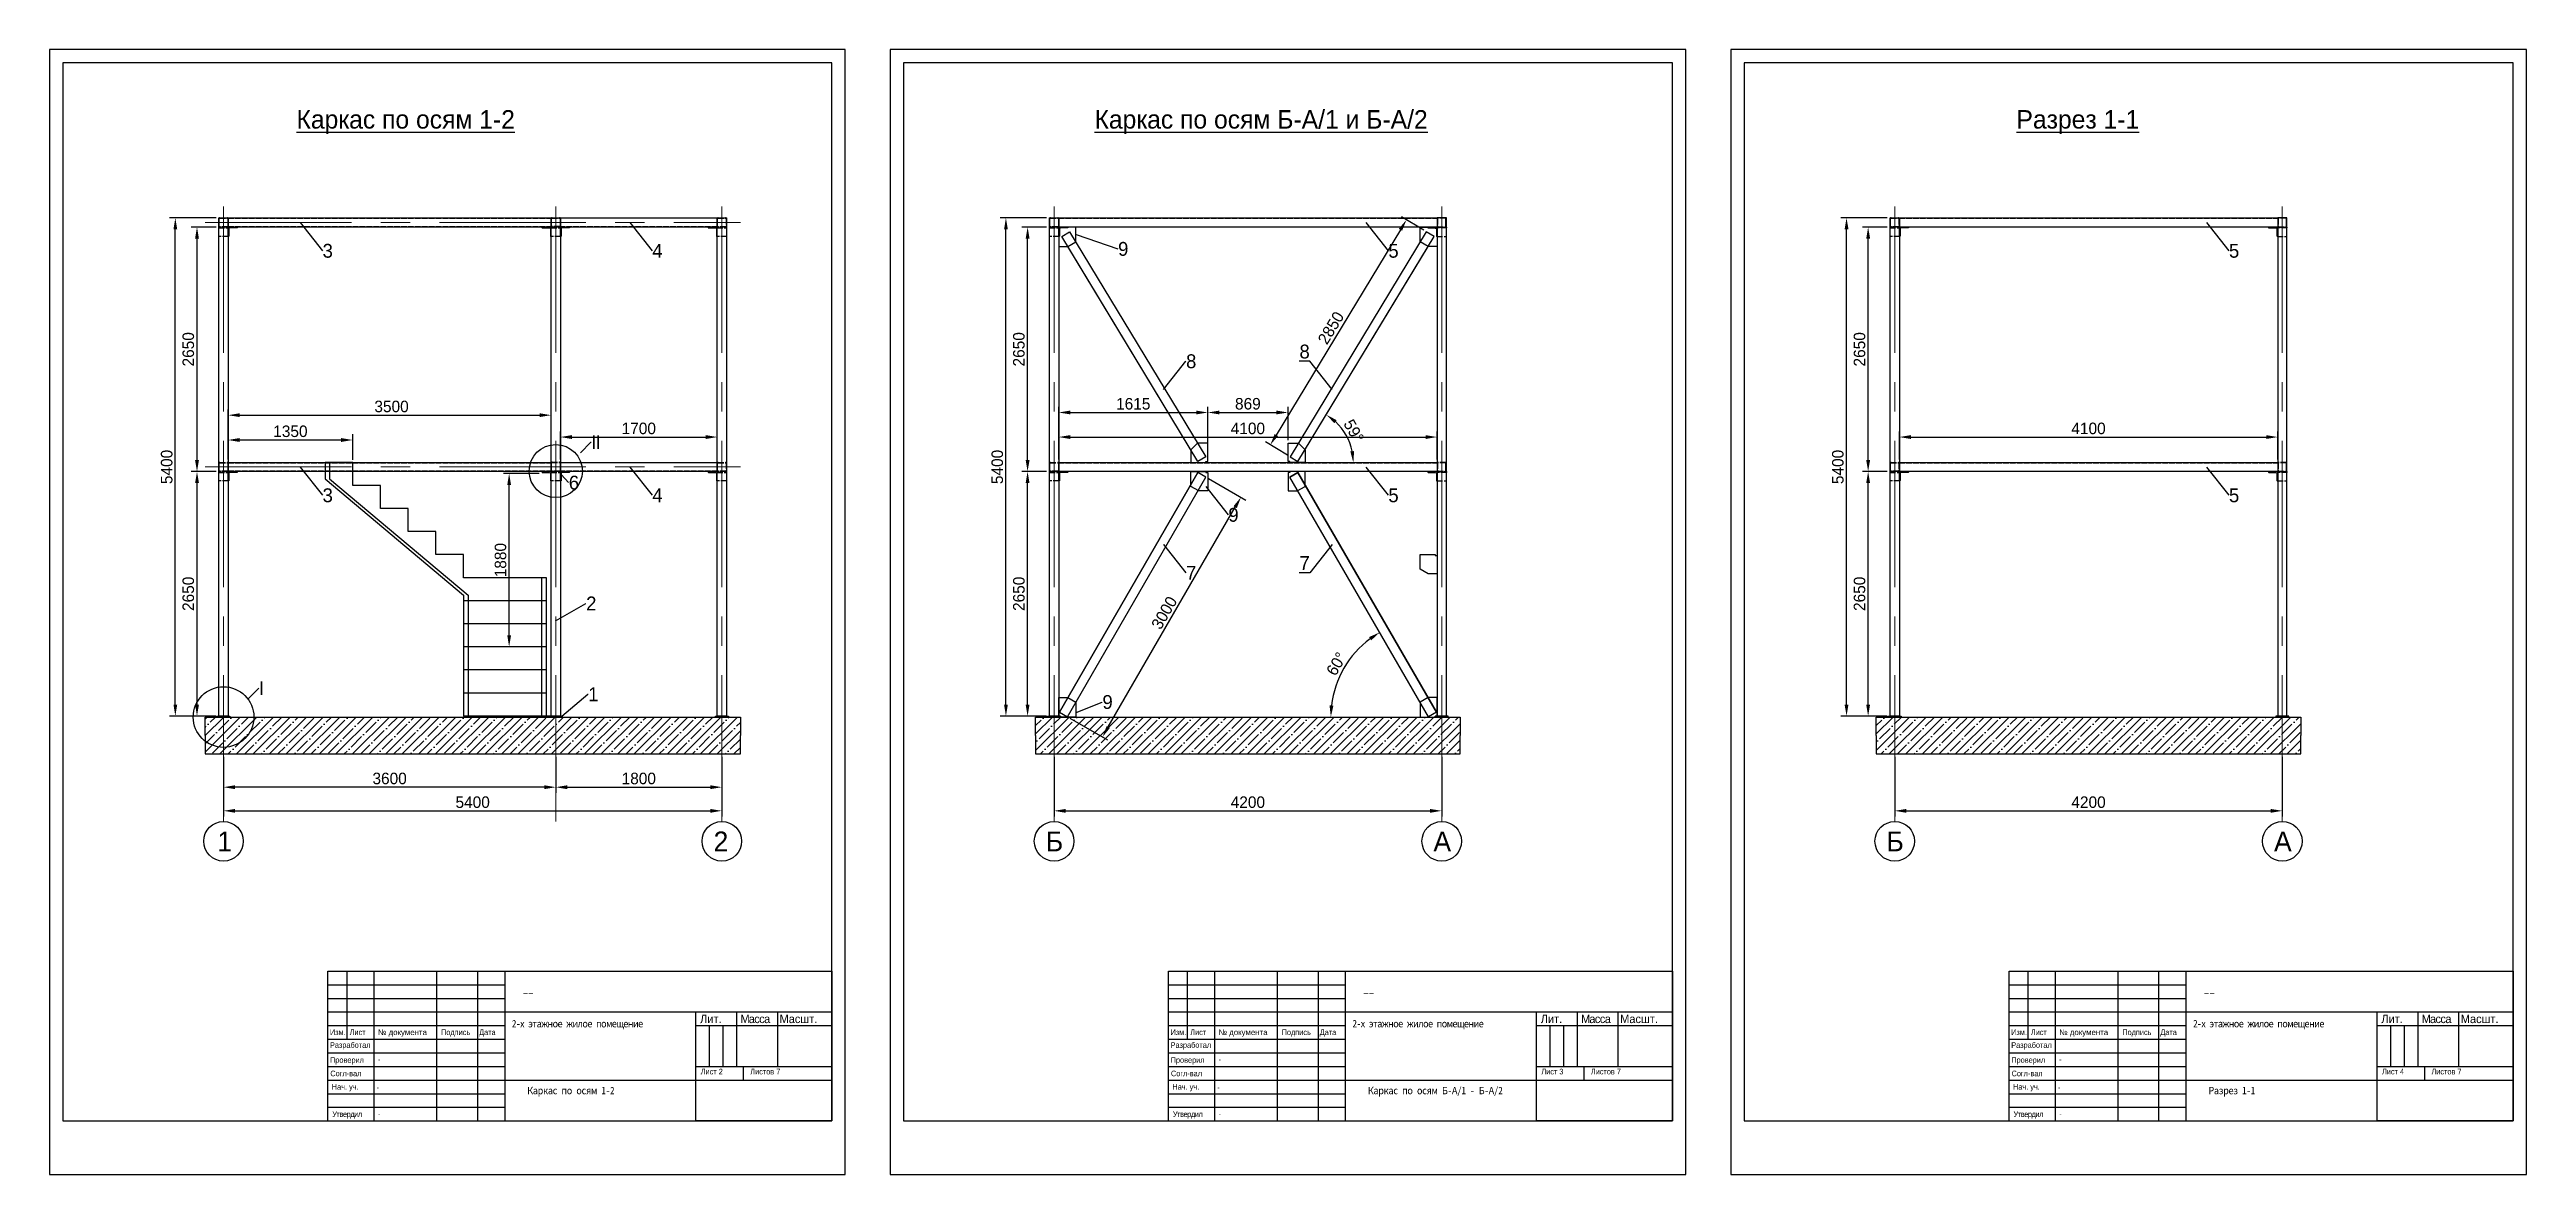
# Model space of a CAD drawing. Header units: millimetres. Extents: x 436607 to 472555, y -237992 to -212524.
# Drawn here: x 436607 to 463446, y -224716 to -212524 of the extents above; entities that cross this region are included whole.
import ezdxf
from ezdxf import colors
from ezdxf.entities.mleader import LeaderData, LeaderLine
from ezdxf.math import Vec2, Vec3

# ---------------------------------------------------------------- set-up
doc = ezdxf.new("R2010")
doc.units = ezdxf.units.MM
doc.header["$LTSCALE"] = 50
for name, pattern in [('ACAD_ISO02W100', [15, 12, -3]), ('осевая', [50.8, 31.75, -6.35, 6.35, -6.35]), ('штриховая', [19.05, 12.7, -6.35])]:
    doc.linetypes.add(name, pattern=pattern)
doc.layers.add('Штрава', color=131, linetype='Continuous')
doc.styles.add('SS', font='Gulim.ttf')
doc.dimstyles.get("Standard").update_dxf_attribs({"dimscale": 500, "dimtxt": 0.18, "dimasz": 0.18, "dimexe": 0.18, "dimexo": 0.0625, "dimgap": 0.09, "dimtad": 0, "dimtih": 1, "dimtoh": 1, "dimdec": 0, "dimzin": 0, "dimdsep": 46, "dimtxsty": 'Standard', "dimcen": 0.09, "dimadec": 0, "dimazin": 0, "dimtfac": 1, "dimtdec": 0, "dimtofl": 0, "dimtmove": 0, "dimatfit": 3, "dimfxl": 0, "dimtolj": 1, "dimtzin": 0, "dimarcsym": 0})

msp = doc.modelspace()

# ---------------------------------------------------------------- texts
at = {"attachment_point": 1}
for s, insert, char_height, width in [('{\\LКаркас по осям 1-2}', (439283.095, -213180.547), 200, 3574.06057), ('{\\LКаркас по осям Б-А/1 и Б-А/2}', (447930.099, -213180.547), 200, 3574.06057), ('{\\LРазрез 1-1}', (457920.102, -213180.547), 200, 2051.41864), ('{\\fSimSun|b0|i0|c204|p2;__}', (441733.711, -222651.352), 87.5, 3476.38102), ('{\\fSimSun|b0|i0|c204|p2;__}', (450842.328, -222651.352), 87.5, 3476.38102), ('{\\fSimSun|b0|i0|c204|p2;__}', (459950.946, -222651.352), 87.5, 3476.38102), ('{\\fSimSun|b0|i0|c204|p2;\\W0.9;\\T0.9;2-х этажное жилое помещение}', (441616.803, -223041.624), 80.5, 1948.55157), ('{\\fSimSun|b0|i0|c204|p2;\\W0.9;\\T0.9;2-х этажное жилое помещение}', (450725.42, -223041.624), 80.5, 1948.55157), ('{\\fSimSun|b0|i0|c204|p2;\\W0.9;\\T0.9;2-х этажное жилое помещение}', (459834.037, -223041.624), 80.5, 1948.55157), ('{\\fSimSun|b0|i0|c204|p2;\\W0.9;\\T0.95;Каркас по осям 1-2}', (441783.1, -223766.428), 80.5, 1603.62214), ('{\\fSimSun|b0|i0|c204|p2;\\W0.9;\\T0.95;Каркас по осям Б-А/1 - Б-А/2}', (450891.717, -223766.428), 80.5, 1603.62214), ('{\\fSimSun|b0|i0|c204|p2;\\W0.9;\\T0.95;Разрез 1-1}', (460000.335, -223766.428), 80.5, 1603.62214)]:
    msp.add_mtext(s, dxfattribs=dict(at, insert=insert, char_height=char_height, width=width))
at = {"linetype": 'штриховая', "char_height": 214.375, "width": 182.77993, "attachment_point": 1}
for s, insert in [('{\\W0.259642; }1', (438402.631, -220999.646)), (' 2', (443802.631, -220999.646)), (' Б', (447402.631, -220999.646)), (' А', (451602.631, -220999.646)), (' Б', (456511.248, -220999.646)), (' А', (460711.248, -220999.646))]:
    msp.add_mtext(s, dxfattribs=dict(at, insert=insert))
at = {"attachment_point": 1, "style": 'SS'}
for s, insert, char_height, width in [('{\\H1.5x;Лит.}', (443656.705, -222984.564), 60.81075, 346.62043), ('{\\H1.5x;\\T0.9;Масса}', (444094.075, -222984.564), 60.81075, 346.62043), ('{\\H1.5x;Масшт.}', (444517.501, -222984.564), 60.81075, 346.62043), ('{\\H1.5x;Лит.}', (452765.323, -222984.564), 60.81075, 346.62043), ('{\\H1.5x;\\T0.9;Масса}', (453202.693, -222984.564), 60.81075, 346.62043), ('{\\H1.5x;Масшт.}', (453626.118, -222984.564), 60.81075, 346.62043), ('{\\H1.5x;Лит.}', (461873.94, -222984.564), 60.81075, 346.62043), ('{\\H1.5x;\\T0.9;Масса}', (462311.31, -222984.564), 60.81075, 346.62043), ('{\\H1.5x;Масшт.}', (462734.736, -222984.564), 60.81075, 346.62043), ('Изм.', (439645.356, -223144.853), 60.8108, 346.62043), ('Разработал', (439646.047, -223283.207), 60.8108, 346.62043), ('Лист', (439858.802, -223144.853), 60.8108, 346.62043), ('{\\fArial|b0|i0|c204|p34;№ документа}', (440166.612, -223144.853), 60.81075, 623.91817), ('Подпись ', (440849.224, -223144.853), 60.8108, 346.62043), ('Дата', (441261.892, -223144.853), 60.8108, 346.62043), ('Изм.', (448753.973, -223144.853), 60.8108, 346.62043), ('Разработал', (448754.665, -223283.207), 60.8108, 346.62043), ('Лист', (448967.419, -223144.853), 60.8108, 346.62043), ('{\\fArial|b0|i0|c204|p34;№ документа}', (449275.229, -223144.853), 60.81075, 623.91817), ('Подпись ', (449957.842, -223144.853), 60.8108, 346.62043), ('Дата', (450370.509, -223144.853), 60.8108, 346.62043), ('Изм.', (457862.59, -223144.853), 60.8108, 346.62043), ('Разработал', (457863.282, -223283.207), 60.8108, 346.62043), ('Лист', (458076.037, -223144.853), 60.8108, 346.62043), ('{\\fArial|b0|i0|c204|p34;№ документа}', (458383.846, -223144.853), 60.81075, 623.91817), ('Подпись ', (459066.459, -223144.853), 60.8108, 346.62043), ('Дата', (459479.126, -223144.853), 60.8108, 346.62043), ('Проверил', (439646.736, -223445.496), 60.8108, 346.62043), ('-', (440165.12, -223438.805), 60.811, 716.35064), ('{\\fGulim|b0|i0|c129|p50;Лист }2', (443663.352, -223571.028), 60.81075, 346.62043), ('{\\fGulim|b0|i0|c129|p50;Листов }7', (444199.841, -223571.028), 60.81075, 778.43012), ('Проверил', (448755.354, -223445.496), 60.8108, 346.62043), ('-', (449273.737, -223438.805), 60.811, 716.35064), ('{\\fGulim|b0|i0|c129|p50;Лист }3{\\fGulim|b0|i0|c129|p50; }', (452771.969, -223571.028), 60.81075, 346.62043), ('{\\fGulim|b0|i0|c129|p50;Листов }7', (453308.459, -223571.028), 60.81075, 778.43012), ('Проверил', (457863.971, -223445.496), 60.8108, 346.62043), ('-', (458382.354, -223438.805), 60.811, 716.35064), ('{\\fGulim|b0|i0|c129|p50;Лист }4{\\fGulim|b0|i0|c129|p50; }', (461880.587, -223571.028), 60.81075, 346.62043), ('{\\fGulim|b0|i0|c129|p50;Листов }7', (462417.076, -223571.028), 60.81075, 778.43012), ('Согл-вал', (439649.841, -223591.407), 60.8108, 346.62043), ('Нач. уч.', (439665.445, -223736.503), 60.8108, 346.62043), ('{\\T0.85;-}', (440151.479, -223743.332), 60.8108, 678.29025), ('Согл-вал', (448758.459, -223591.407), 60.8108, 346.62043), ('Нач. уч.', (448774.062, -223736.503), 60.8108, 346.62043), ('{\\T0.85;-}', (449260.096, -223743.332), 60.8108, 678.29025), ('Согл-вал', (457867.076, -223591.407), 60.8108, 346.62043), ('Нач. уч.', (457882.679, -223736.503), 60.8108, 346.62043), ('{\\T0.85;-}', (458368.714, -223743.332), 60.8108, 678.29025), ('{\\T0.9;Утвердил}', (439670.575, -224032.813), 60.81075, 346.62043), ('{\\T0.85;-}', (440166.163, -224032.813), 60.8108, 667.41591), ('{\\T0.9;Утвердил}', (448779.192, -224032.813), 60.81075, 346.62043), ('{\\T0.85;-}', (449274.78, -224032.813), 60.8108, 667.41591), ('{\\T0.9;Утвердил}', (457887.81, -224032.813), 60.81075, 346.62043), ('{\\T0.85;-}', (458383.397, -224032.813), 60.8108, 667.41591)]:
    msp.add_mtext(s, dxfattribs=dict(at, insert=insert, char_height=char_height, width=width))

# ---------------------------------------------------------------- blocks, each defined once
blk = doc.blocks.new('*D29')
at = {"color": 0, "lineweight": -2}
for p, q in [((438492, -220190), (438492, -220838)), ((443892, -220190), (443892, -220838)), ((438617, -220775), (443767, -220775))]:
    blk.add_line(p, q, dxfattribs=at)
at = {"color": 0}
for points in [[(438617, -220755), (438617, -220796), (438492, -220775)], [(443767, -220755), (443767, -220796), (443892, -220775)]]:
    blk.add_solid(points, dxfattribs=at)
at = {"layer": 'Defpoints', "color": 0}
for p in [(438492, -220158), (443892, -220158), (443892, -220775)]:
    blk.add_point(p, dxfattribs=at)
at = {"color": 0, "insert": (441192, -220682), "char_height": 125, "attachment_point": 5}
blk.add_mtext('5400', dxfattribs=at)
blk = doc.blocks.new('*D28')
at = {"color": 0, "lineweight": -2}
for p, q in [((442092, -220190), (442092, -220581)), ((443892, -220190), (443892, -220581)), ((442217, -220519), (443767, -220519))]:
    blk.add_line(p, q, dxfattribs=at)
at = {"color": 0}
for points in [[(442217, -220498), (442217, -220540), (442092, -220519)], [(443767, -220498), (443767, -220540), (443892, -220519)]]:
    blk.add_solid(points, dxfattribs=at)
at = {"layer": 'Defpoints', "color": 0}
for p in [(442092, -220158), (443892, -220158), (443892, -220519)]:
    blk.add_point(p, dxfattribs=at)
at = {"color": 0, "insert": (442992, -220425), "char_height": 125, "attachment_point": 5}
blk.add_mtext('1800', dxfattribs=at)
blk = doc.blocks.new('*D30')
at = {"color": 0, "lineweight": -2}
for p, q in [((438492, -220190), (438492, -220581)), ((442092, -220190), (442092, -220581)), ((441967, -220519), (438617, -220519))]:
    blk.add_line(p, q, dxfattribs=at)
at = {"color": 0}
for points in [[(438617, -220498), (438617, -220540), (438492, -220519)], [(441967, -220498), (441967, -220540), (442092, -220519)]]:
    blk.add_solid(points, dxfattribs=at)
at = {"layer": 'Defpoints', "color": 0}
for p in [(438492, -220158), (442092, -220158), (438492, -220519)]:
    blk.add_point(p, dxfattribs=at)
at = {"color": 0, "insert": (440292, -220425), "char_height": 125, "attachment_point": 5}
blk.add_mtext('3600', dxfattribs=at)
blk = doc.blocks.new('*D31')
at = {"color": 0, "lineweight": -2}
for p, q in [((438411, -214348), (437908, -214348)), ((437970, -219623), (437970, -214473)), ((438411, -219748), (437908, -219748))]:
    blk.add_line(p, q, dxfattribs=at)
at = {"color": 0}
for points in [[(437950, -214473), (437991, -214473), (437970, -214348)], [(437950, -219623), (437991, -219623), (437970, -219748)]]:
    blk.add_solid(points, dxfattribs=at)
at = {"layer": 'Defpoints', "color": 0}
for p in [(437970, -214348), (438442, -214348), (438442, -219748)]:
    blk.add_point(p, dxfattribs=at)
at = {"color": 0, "insert": (437877, -217048), "char_height": 125, "attachment_point": 5, "rotation": 90}
blk.add_mtext('5400', dxfattribs=at)
blk = doc.blocks.new('*D32')
at = {"color": 0, "lineweight": -2}
for p, q in [((438411, -217098), (438142, -217098)), ((438205, -219623), (438205, -217223)), ((438411, -219748), (438142, -219748))]:
    blk.add_line(p, q, dxfattribs=at)
at = {"color": 0}
for points in [[(438184, -217223), (438226, -217223), (438205, -217098)], [(438184, -219623), (438226, -219623), (438205, -219748)]]:
    blk.add_solid(points, dxfattribs=at)
at = {"layer": 'Defpoints', "color": 0}
for p in [(438205, -217098), (438442, -217098), (438442, -219748)]:
    blk.add_point(p, dxfattribs=at)
at = {"color": 0, "insert": (438111, -218423), "char_height": 125, "attachment_point": 5, "rotation": 90}
blk.add_mtext('2650', dxfattribs=at)
blk = doc.blocks.new('*D33')
at = {"color": 0, "lineweight": -2}
for p, q in [((438542, -216967), (438542, -216424)), ((438667, -216487), (441917, -216487)), ((442042, -216967), (442042, -216424))]:
    blk.add_line(p, q, dxfattribs=at)
at = {"color": 0}
for points in [[(438667, -216466), (438667, -216507), (438542, -216487)], [(441917, -216466), (441917, -216507), (442042, -216487)]]:
    blk.add_solid(points, dxfattribs=at)
at = {"layer": 'Defpoints', "color": 0}
for p in [(442042, -216487), (438542, -216998), (442042, -216998)]:
    blk.add_point(p, dxfattribs=at)
at = {"color": 0, "insert": (440313, -216393), "char_height": 125, "attachment_point": 5}
blk.add_mtext('3500', dxfattribs=at)
blk = doc.blocks.new('*D34')
at = {"color": 0, "lineweight": -2}
for p, q in [((442142, -216967), (442142, -216662)), ((442267, -216724), (443717, -216724)), ((443842, -216967), (443842, -216662))]:
    blk.add_line(p, q, dxfattribs=at)
at = {"color": 0}
for points in [[(442267, -216703), (442267, -216745), (442142, -216724)], [(443717, -216703), (443717, -216745), (443842, -216724)]]:
    blk.add_solid(points, dxfattribs=at)
at = {"layer": 'Defpoints', "color": 0}
for p in [(443842, -216724), (442142, -216998), (443842, -216998)]:
    blk.add_point(p, dxfattribs=at)
at = {"color": 0, "insert": (442992, -216631), "char_height": 125, "attachment_point": 5}
blk.add_mtext('1700', dxfattribs=at)
blk = doc.blocks.new('*D35')
at = {"color": 0, "lineweight": -2}
for p, q in [((438411, -214448), (438142, -214448)), ((438205, -216973), (438205, -214573)), ((438411, -217098), (438142, -217098))]:
    blk.add_line(p, q, dxfattribs=at)
at = {"color": 0}
for points in [[(438184, -214573), (438226, -214573), (438205, -214448)], [(438184, -216973), (438226, -216973), (438205, -217098)]]:
    blk.add_solid(points, dxfattribs=at)
at = {"layer": 'Defpoints', "color": 0}
for p in [(438205, -214448), (438442, -214448), (438442, -217098)]:
    blk.add_point(p, dxfattribs=at)
at = {"color": 0, "insert": (438111, -215773), "char_height": 125, "attachment_point": 5, "rotation": 90}
blk.add_mtext('2650', dxfattribs=at)
blk = doc.blocks.new('*D36')
at = {"color": 0, "lineweight": -2}
for p, q in [((447411, -214348), (446908, -214348)), ((446970, -219623), (446970, -214473)), ((447411, -219748), (446908, -219748))]:
    blk.add_line(p, q, dxfattribs=at)
at = {"color": 0}
for points in [[(446950, -214473), (446991, -214473), (446970, -214348)], [(446950, -219623), (446991, -219623), (446970, -219748)]]:
    blk.add_solid(points, dxfattribs=at)
at = {"layer": 'Defpoints', "color": 0}
for p in [(446970, -214348), (447442, -214348), (447442, -219748)]:
    blk.add_point(p, dxfattribs=at)
at = {"color": 0, "insert": (446877, -217048), "char_height": 125, "attachment_point": 5, "rotation": 90}
blk.add_mtext('5400', dxfattribs=at)
blk = doc.blocks.new('*D37')
at = {"color": 0, "lineweight": -2}
for p, q in [((447411, -217098), (447142, -217098)), ((447205, -219623), (447205, -217223)), ((447411, -219748), (447142, -219748))]:
    blk.add_line(p, q, dxfattribs=at)
at = {"color": 0}
for points in [[(447184, -217223), (447226, -217223), (447205, -217098)], [(447184, -219623), (447226, -219623), (447205, -219748)]]:
    blk.add_solid(points, dxfattribs=at)
at = {"layer": 'Defpoints', "color": 0}
for p in [(447205, -217098), (447442, -217098), (447442, -219748)]:
    blk.add_point(p, dxfattribs=at)
at = {"color": 0, "insert": (447111, -218423), "char_height": 125, "attachment_point": 5, "rotation": 90}
blk.add_mtext('2650', dxfattribs=at)
blk = doc.blocks.new('*D38')
at = {"color": 0, "lineweight": -2}
for p, q in [((447411, -214448), (447142, -214448)), ((447205, -216973), (447205, -214573)), ((447411, -217098), (447142, -217098))]:
    blk.add_line(p, q, dxfattribs=at)
at = {"color": 0}
for points in [[(447184, -214573), (447226, -214573), (447205, -214448)], [(447184, -216973), (447226, -216973), (447205, -217098)]]:
    blk.add_solid(points, dxfattribs=at)
at = {"layer": 'Defpoints', "color": 0}
for p in [(447205, -214448), (447442, -214448), (447442, -217098)]:
    blk.add_point(p, dxfattribs=at)
at = {"color": 0, "insert": (447111, -215773), "char_height": 125, "attachment_point": 5, "rotation": 90}
blk.add_mtext('2650', dxfattribs=at)
blk = doc.blocks.new('*D39')
at = {"color": 0, "lineweight": -2}
for p, q in [((447492, -220190), (447492, -220838)), ((451692, -220190), (451692, -220838)), ((447617, -220775), (451567, -220775))]:
    blk.add_line(p, q, dxfattribs=at)
at = {"color": 0}
for points in [[(447617, -220755), (447617, -220796), (447492, -220775)], [(451567, -220755), (451567, -220796), (451692, -220775)]]:
    blk.add_solid(points, dxfattribs=at)
at = {"layer": 'Defpoints', "color": 0}
for p in [(447492, -220158), (451692, -220158), (451692, -220775)]:
    blk.add_point(p, dxfattribs=at)
at = {"color": 0, "insert": (449592, -220682), "char_height": 125, "attachment_point": 5}
blk.add_mtext('4200', dxfattribs=at)
blk = doc.blocks.new('*D40')
at = {"color": 0, "lineweight": -2}
for p, q in [((447542, -216967), (447542, -216662)), ((447667, -216724), (451517, -216724)), ((451642, -216967), (451642, -216662))]:
    blk.add_line(p, q, dxfattribs=at)
at = {"color": 0}
for points in [[(447667, -216703), (447667, -216745), (447542, -216724)], [(451517, -216703), (451517, -216745), (451642, -216724)]]:
    blk.add_solid(points, dxfattribs=at)
at = {"layer": 'Defpoints', "color": 0}
for p in [(451642, -216724), (447542, -216998), (451642, -216998)]:
    blk.add_point(p, dxfattribs=at)
at = {"color": 0, "insert": (449592, -216631), "char_height": 125, "attachment_point": 5}
blk.add_mtext('4100', dxfattribs=at)
blk = doc.blocks.new('Рамка А3 (Г)')
at = {"color": 8}
blk.add_lwpolyline([(0, 0), (420, 0), (420, 297), (0, 297)], close=True, dxfattribs=at)
at = {"color": 5}
blk.add_lwpolyline([(20, 5), (415, 5), (415, 292), (20, 292)], close=True, dxfattribs=at)
blk = doc.blocks.new('*D41')
at = {"color": 0, "lineweight": -2}
for p, q in [((456520, -214348), (456016, -214348)), ((456079, -219623), (456079, -214473)), ((456520, -219748), (456016, -219748))]:
    blk.add_line(p, q, dxfattribs=at)
at = {"color": 0}
for points in [[(456058, -214473), (456100, -214473), (456079, -214348)], [(456058, -219623), (456100, -219623), (456079, -219748)]]:
    blk.add_solid(points, dxfattribs=at)
at = {"layer": 'Defpoints', "color": 0}
for p in [(456079, -214348), (456551, -214348), (456551, -219748)]:
    blk.add_point(p, dxfattribs=at)
at = {"color": 0, "insert": (455985, -217048), "char_height": 125, "attachment_point": 5, "rotation": 90}
blk.add_mtext('5400', dxfattribs=at)
blk = doc.blocks.new('*D42')
at = {"color": 0, "lineweight": -2}
for p, q in [((456520, -217098), (456251, -217098)), ((456313, -219623), (456313, -217223)), ((456520, -219748), (456251, -219748))]:
    blk.add_line(p, q, dxfattribs=at)
at = {"color": 0}
for points in [[(456292, -217223), (456334, -217223), (456313, -217098)], [(456292, -219623), (456334, -219623), (456313, -219748)]]:
    blk.add_solid(points, dxfattribs=at)
at = {"layer": 'Defpoints', "color": 0}
for p in [(456313, -217098), (456551, -217098), (456551, -219748)]:
    blk.add_point(p, dxfattribs=at)
at = {"color": 0, "insert": (456220, -218423), "char_height": 125, "attachment_point": 5, "rotation": 90}
blk.add_mtext('2650', dxfattribs=at)
blk = doc.blocks.new('*D43')
at = {"color": 0, "lineweight": -2}
for p, q in [((456520, -214448), (456251, -214448)), ((456313, -216973), (456313, -214573)), ((456520, -217098), (456251, -217098))]:
    blk.add_line(p, q, dxfattribs=at)
at = {"color": 0}
for points in [[(456292, -214573), (456334, -214573), (456313, -214448)], [(456292, -216973), (456334, -216973), (456313, -217098)]]:
    blk.add_solid(points, dxfattribs=at)
at = {"layer": 'Defpoints', "color": 0}
for p in [(456313, -214448), (456551, -214448), (456551, -217098)]:
    blk.add_point(p, dxfattribs=at)
at = {"color": 0, "insert": (456220, -215773), "char_height": 125, "attachment_point": 5, "rotation": 90}
blk.add_mtext('2650', dxfattribs=at)
blk = doc.blocks.new('*D44')
at = {"color": 0, "lineweight": -2}
for p, q in [((456601, -220190), (456601, -220838)), ((460801, -220190), (460801, -220838)), ((456726, -220775), (460676, -220775))]:
    blk.add_line(p, q, dxfattribs=at)
at = {"color": 0}
for points in [[(456726, -220755), (456726, -220796), (456601, -220775)], [(460676, -220755), (460676, -220796), (460801, -220775)]]:
    blk.add_solid(points, dxfattribs=at)
at = {"layer": 'Defpoints', "color": 0}
for p in [(456601, -220158), (460801, -220158), (460801, -220775)]:
    blk.add_point(p, dxfattribs=at)
at = {"color": 0, "insert": (458701, -220682), "char_height": 125, "attachment_point": 5}
blk.add_mtext('4200', dxfattribs=at)
blk = doc.blocks.new('*D45')
at = {"color": 0, "lineweight": -2}
for p, q in [((456651, -216967), (456651, -216662)), ((456776, -216724), (460626, -216724)), ((460751, -216967), (460751, -216662))]:
    blk.add_line(p, q, dxfattribs=at)
at = {"color": 0}
for points in [[(456776, -216703), (456776, -216745), (456651, -216724)], [(460626, -216703), (460626, -216745), (460751, -216724)]]:
    blk.add_solid(points, dxfattribs=at)
at = {"layer": 'Defpoints', "color": 0}
for p in [(460751, -216724), (456651, -216998), (460751, -216998)]:
    blk.add_point(p, dxfattribs=at)
at = {"color": 0, "insert": (458701, -216631), "char_height": 125, "attachment_point": 5}
blk.add_mtext('4100', dxfattribs=at)
blk = doc.blocks.new('*D54')
at = {"color": 0, "lineweight": -2}
for p, q in [((438542, -216967), (438542, -216694)), ((439767, -216756), (438667, -216756)), ((439892, -216971), (439892, -216694))]:
    blk.add_line(p, q, dxfattribs=at)
at = {"color": 0}
for points in [[(438667, -216735), (438667, -216777), (438542, -216756)], [(439767, -216735), (439767, -216777), (439892, -216756)]]:
    blk.add_solid(points, dxfattribs=at)
at = {"layer": 'Defpoints', "color": 0}
for p in [(438542, -216756), (438542, -216998), (439892, -217002)]:
    blk.add_point(p, dxfattribs=at)
at = {"color": 0, "insert": (439217, -216662), "char_height": 125, "attachment_point": 5}
blk.add_mtext('1350', dxfattribs=at)
blk = doc.blocks.new('*D110')
at = {"color": 0, "lineweight": -2}
for p, q in [((441911, -217118), (441525, -217118)), ((441587, -218873), (441587, -217243)), ((441911, -218998), (441525, -218998))]:
    blk.add_line(p, q, dxfattribs=at)
at = {"color": 0}
for points in [[(441567, -217243), (441608, -217243), (441587, -217118)], [(441567, -218873), (441608, -218873), (441587, -218998)]]:
    blk.add_solid(points, dxfattribs=at)
at = {"layer": 'Defpoints', "color": 0}
for p in [(441587, -217118), (441942, -217118), (441942, -218998)]:
    blk.add_point(p, dxfattribs=at)
at = {"color": 0, "insert": (441494, -218058), "char_height": 125, "attachment_point": 5, "rotation": 90}
blk.add_mtext('1880', dxfattribs=at)
blk = doc.blocks.new('*D114')
at = {"color": 0, "lineweight": -2}
blk.add_arc((451550, -219758), 1059, 126.7641, 173.2359, dxfattribs=at)
at = {"color": 0}
for points in [[(450905, -218892), (450928, -218927), (451021, -218841)], [(450519, -219635), (450477, -219632), (450491, -219758)]]:
    blk.add_solid(points, dxfattribs=at)
at = {"layer": 'Defpoints', "color": 0}
for p in [(450048, -217157), (450739, -219077), (447292, -219758), (451548, -219755), (451892, -219758)]:
    blk.add_point(p, dxfattribs=at)
at = {"color": 0, "insert": (450552, -219182), "char_height": 125, "attachment_point": 5, "rotation": 60}
blk.add_mtext('60°', dxfattribs=at)
blk = doc.blocks.new('*D115')
at = {"color": 0, "lineweight": -2}
for p, q in [((449164, -217173), (449571, -217408)), ((448079, -219866), (449454, -217485)), ((447664, -219771), (448071, -220006))]:
    blk.add_line(p, q, dxfattribs=at)
at = {"color": 0}
for points in [[(449436, -217474), (449472, -217495), (449517, -217376)], [(448061, -219856), (448097, -219877), (448017, -219975)]]:
    blk.add_solid(points, dxfattribs=at)
at = {"layer": 'Defpoints', "color": 0}
for p in [(449136, -217157), (449517, -217376), (447636, -219755)]:
    blk.add_point(p, dxfattribs=at)
at = {"color": 0, "insert": (448686, -218629), "char_height": 125, "attachment_point": 5, "rotation": 60}
blk.add_mtext('3000', dxfattribs=at)
blk = doc.blocks.new('*D116')
at = {"color": 0, "lineweight": -2}
for p, q in [((451497, -214483), (451256, -214338)), ((451245, -214477), (449900, -216702)), ((450023, -216922), (449782, -216777))]:
    blk.add_line(p, q, dxfattribs=at)
at = {"color": 0}
for points in [[(451227, -214466), (451263, -214488), (451310, -214370)], [(449882, -216691), (449918, -216713), (449835, -216809)]]:
    blk.add_solid(points, dxfattribs=at)
at = {"layer": 'Defpoints', "color": 0}
for p in [(451524, -214499), (449835, -216809), (450049, -216938)]:
    blk.add_point(p, dxfattribs=at)
at = {"color": 0, "insert": (450492, -215541), "char_height": 125, "attachment_point": 5, "rotation": 58.8433}
blk.add_mtext('2850', dxfattribs=at)
blk = doc.blocks.new('*D117')
at = {"color": 0, "lineweight": -2}
for p, q in [((447542, -216967), (447542, -216395)), ((447667, -216458), (449033, -216458)), ((449158, -216957), (449158, -216395))]:
    blk.add_line(p, q, dxfattribs=at)
at = {"color": 0}
for points in [[(447667, -216437), (447667, -216478), (447542, -216458)], [(449033, -216437), (449033, -216478), (449158, -216458)]]:
    blk.add_solid(points, dxfattribs=at)
at = {"layer": 'Defpoints', "color": 0}
for p in [(449158, -216458), (447542, -216998), (449158, -216988)]:
    blk.add_point(p, dxfattribs=at)
at = {"color": 0, "insert": (448350, -216364), "char_height": 125, "attachment_point": 5}
blk.add_mtext('1615', dxfattribs=at)
blk = doc.blocks.new('*D118')
at = {"color": 0, "lineweight": -2}
for p, q in [((449158, -216757), (449158, -216395)), ((449283, -216458), (449902, -216458)), ((450027, -216757), (450027, -216395))]:
    blk.add_line(p, q, dxfattribs=at)
at = {"color": 0}
for points in [[(449283, -216437), (449283, -216478), (449158, -216458)], [(449902, -216437), (449902, -216478), (450027, -216458)]]:
    blk.add_solid(points, dxfattribs=at)
at = {"layer": 'Defpoints', "color": 0}
for p in [(450027, -216458), (449158, -216788), (450027, -216788)]:
    blk.add_point(p, dxfattribs=at)
at = {"color": 0, "insert": (449592, -216364), "char_height": 125, "attachment_point": 5}
blk.add_mtext('869', dxfattribs=at)
blk = doc.blocks.new('*D121')
at = {"color": 0, "lineweight": -2}
blk.add_arc((450127, -217002), 608, 11.8037, 47.0396, dxfattribs=at)
at = {"color": 0}
for points in [[(450529, -216574), (450554, -216541), (450442, -216482)], [(450743, -216876), (450702, -216880), (450735, -217002)]]:
    blk.add_solid(points, dxfattribs=at)
at = {"layer": 'Defpoints', "color": 0}
for p in [(451545, -214658), (450700, -216798), (447542, -217002), (450135, -216990), (451642, -217002)]:
    blk.add_point(p, dxfattribs=at)
at = {"color": 0, "insert": (450739, -216658), "char_height": 125, "attachment_point": 5, "rotation": 299.4217}
blk.add_mtext('59°', dxfattribs=at)

# ---------------------------------------------------------------- dimensions: what is measured, and where the dimension line sits
for base, p1, p2, picture, middle in [((437970.375, -214348.481), (438442.394, -219748.481), (438442.394, -214348.481), '*D31', (437876.625, -217048.481)), ((446970.375, -214348.481), (447442.394, -219748.481), (447442.394, -214348.481), '*D36', (446876.625, -217048.481)), ((456078.992, -214348.481), (456551.012, -219748.481), (456551.012, -214348.481), '*D41', (455985.242, -217048.481)), ((438204.668, -214448.481), (438442.394, -217098.481), (438442.394, -214448.481), '*D35', (438110.918, -215773.481)), ((447204.668, -214448.481), (447442.394, -217098.481), (447442.394, -214448.481), '*D38', (447110.918, -215773.481)), ((456313.286, -214448.481), (456551.012, -217098.481), (456551.012, -214448.481), '*D43', (456219.536, -215773.481)), ((438204.668, -217098.481), (438442.394, -219748.481), (438442.394, -217098.481), '*D32', (438110.918, -218423.481)), ((441587.445, -217118.481), (441942.394, -218998.481), (441942.394, -217118.481), '*D110', (441493.695, -218058.481)), ((447204.668, -217098.481), (447442.394, -219748.481), (447442.394, -217098.481), '*D37', (447110.918, -218423.481)), ((456313.286, -217098.481), (456551.012, -219748.481), (456551.012, -217098.481), '*D42', (456219.536, -218423.481))]:
    dim = msp.add_linear_dim(base=base, p1=p1, p2=p2, angle=90, dimstyle='Standard', override={"dimscale": 50, "dimtxt": 2.5, "dimasz": 2.5, "dimexe": 1.25, "dimexo": 0.625, "dimgap": 0.625, "dimtad": 1, "dimtih": 0, "dimtoh": 0, "dimdec": 2, "dimzin": 8, "dimdsep": 44, "dimcen": 2.5, "dimtdec": 2, "dimtofl": 1, "dimfxl": 1.5, "dimtolj": 0, "dimtzin": 8})
    dim.commit()
    dim.dimension.update_dxf_attribs({"geometry": picture, "text_midpoint": middle})
for p1, p2, distance, picture, middle in [((451523.893, -214499.414), (450049.359, -216938.317), -250.194, '*D116', (450492.294, -215540.916)), ((447636.457, -219754.984), (449136.457, -217156.907), -439.165, '*D115', (448685.595, -218628.653))]:
    dim = msp.add_aligned_dim(p1=p1, p2=p2, distance=distance, dimstyle='Standard', override={"dimscale": 50, "dimtxt": 2.5, "dimasz": 2.5, "dimexe": 1.25, "dimexo": 0.625, "dimgap": 0.625, "dimtad": 1, "dimtih": 0, "dimtoh": 0, "dimdec": 2, "dimzin": 8, "dimdsep": 44, "dimcen": 2.5, "dimtdec": 2, "dimtofl": 1, "dimfxl": 1.5, "dimtolj": 0, "dimtzin": 8})
    dim.commit()
    dim.dimension.update_dxf_attribs({"geometry": picture, "text_midpoint": middle})
for base, line1, line2, picture, middle in [((450699.98, -216798.44), ((447542.394, -217002.481), (451642.394, -217002.481)), ((450134.934, -216990.055), (451544.577, -214658.481)), '*D121', (450738.517, -216657.842)), ((450738.778, -219077.49), ((447292.394, -219758.481), (451892.394, -219758.481)), ((451548.332, -219754.984), (450048.332, -217156.907)), '*D114', (450551.664, -219181.889))]:
    dim = msp.add_angular_dim_2l(base=base, line1=line1, line2=line2, dimstyle='Standard', override={"dimscale": 50, "dimtxt": 2.5, "dimasz": 2.5, "dimexe": 1.25, "dimexo": 0.625, "dimgap": 0.625, "dimtad": 1, "dimtih": 0, "dimtoh": 0, "dimdec": 2, "dimzin": 8, "dimdsep": 44, "dimcen": 2.5, "dimtdec": 2, "dimtofl": 1, "dimfxl": 1.5, "dimtolj": 0, "dimtzin": 8})
    dim.commit()
    dim.dimension.update_dxf_attribs({"geometry": picture, "text_midpoint": middle})
dim = msp.add_linear_dim(base=(442042.394, -216486.578), p1=(438542.394, -216998.481), p2=(442042.394, -216998.481), dimstyle='Standard', override={"dimscale": 50, "dimtxt": 2.5, "dimasz": 2.5, "dimexe": 1.25, "dimexo": 0.625, "dimgap": 0.625, "dimtad": 1, "dimtih": 0, "dimtoh": 0, "dimdec": 2, "dimzin": 8, "dimdsep": 44, "dimcen": 2.5, "dimtdec": 2, "dimtofl": 1, "dimfxl": 1.5, "dimtolj": 0, "dimtzin": 8})
dim.commit()
dim.dimension.update_dxf_attribs({"geometry": '*D33', "text_midpoint": (440313.193, -216486.578), "dimtype": 160})
for base, p1, p2, override, picture, middle in [((449157.761, -216457.627), (447542.394, -216998.481), (449157.761, -216988.481), {"dimscale": 50, "dimtxt": 2.5, "dimasz": 2.5, "dimexe": 1.25, "dimexo": 0.625, "dimgap": 0.625, "dimtad": 1, "dimtih": 0, "dimtoh": 0, "dimzin": 8, "dimdsep": 44, "dimcen": 2.5, "dimtdec": 2, "dimtofl": 1, "dimfxl": 1.5, "dimtolj": 0, "dimtzin": 8}, '*D117', (448350.078, -216363.877)), ((450027.027, -216457.627), (449157.761, -216788.481), (450027.027, -216788.481), {"dimscale": 50, "dimtxt": 2.5, "dimasz": 2.5, "dimexe": 1.25, "dimexo": 0.625, "dimgap": 0.625, "dimtad": 1, "dimtih": 0, "dimtoh": 0, "dimzin": 8, "dimdsep": 44, "dimcen": 2.5, "dimtdec": 2, "dimtofl": 1, "dimfxl": 1.5, "dimtolj": 0, "dimtzin": 8}, '*D118', (449592.394, -216363.877)), ((438542.394, -216756.197), (439892.394, -217002.481), (438542.394, -216998.481), {"dimscale": 50, "dimtxt": 2.5, "dimasz": 2.5, "dimexe": 1.25, "dimexo": 0.625, "dimgap": 0.625, "dimtad": 1, "dimtih": 0, "dimtoh": 0, "dimdec": 2, "dimzin": 8, "dimdsep": 44, "dimcen": 2.5, "dimtdec": 2, "dimtofl": 1, "dimfxl": 1.5, "dimtolj": 0, "dimtzin": 8}, '*D54', (439217.394, -216662.447)), ((443842.394, -216724.312), (442142.394, -216998.481), (443842.394, -216998.481), {"dimscale": 50, "dimtxt": 2.5, "dimasz": 2.5, "dimexe": 1.25, "dimexo": 0.625, "dimgap": 0.625, "dimtad": 1, "dimtih": 0, "dimtoh": 0, "dimdec": 2, "dimzin": 8, "dimdsep": 44, "dimcen": 2.5, "dimtdec": 2, "dimtofl": 1, "dimfxl": 1.5, "dimtolj": 0, "dimtzin": 8}, '*D34', (442992.394, -216630.562)), ((451642.394, -216724.312), (447542.394, -216998.481), (451642.394, -216998.481), {"dimscale": 50, "dimtxt": 2.5, "dimasz": 2.5, "dimexe": 1.25, "dimexo": 0.625, "dimgap": 0.625, "dimtad": 1, "dimtih": 0, "dimtoh": 0, "dimdec": 2, "dimzin": 8, "dimdsep": 44, "dimcen": 2.5, "dimtdec": 2, "dimtofl": 1, "dimfxl": 1.5, "dimtolj": 0, "dimtzin": 8}, '*D40', (449592.394, -216630.562)), ((460751.012, -216724.312), (456651.012, -216998.481), (460751.012, -216998.481), {"dimscale": 50, "dimtxt": 2.5, "dimasz": 2.5, "dimexe": 1.25, "dimexo": 0.625, "dimgap": 0.625, "dimtad": 1, "dimtih": 0, "dimtoh": 0, "dimdec": 2, "dimzin": 8, "dimdsep": 44, "dimcen": 2.5, "dimtdec": 2, "dimtofl": 1, "dimfxl": 1.5, "dimtolj": 0, "dimtzin": 8}, '*D45', (458701.012, -216630.562)), ((443892.394, -220775.342), (438492.394, -220158.481), (443892.394, -220158.481), {"dimscale": 50, "dimtxt": 2.5, "dimasz": 2.5, "dimexe": 1.25, "dimexo": 0.625, "dimgap": 0.625, "dimtad": 1, "dimtih": 0, "dimtoh": 0, "dimdec": 2, "dimzin": 8, "dimdsep": 44, "dimcen": 2.5, "dimtdec": 2, "dimtofl": 1, "dimfxl": 1.5, "dimtolj": 0, "dimtzin": 8}, '*D29', (441192.394, -220681.592)), ((438492.394, -220518.971), (442092.394, -220158.481), (438492.394, -220158.481), {"dimscale": 50, "dimtxt": 2.5, "dimasz": 2.5, "dimexe": 1.25, "dimexo": 0.625, "dimgap": 0.625, "dimtad": 1, "dimtih": 0, "dimtoh": 0, "dimdec": 2, "dimzin": 8, "dimdsep": 44, "dimcen": 2.5, "dimtdec": 2, "dimtofl": 1, "dimfxl": 1.5, "dimtolj": 0, "dimtzin": 8}, '*D30', (440292.394, -220425.221)), ((443892.394, -220518.971), (442092.394, -220158.481), (443892.394, -220158.481), {"dimscale": 50, "dimtxt": 2.5, "dimasz": 2.5, "dimexe": 1.25, "dimexo": 0.625, "dimgap": 0.625, "dimtad": 1, "dimtih": 0, "dimtoh": 0, "dimdec": 2, "dimzin": 8, "dimdsep": 44, "dimcen": 2.5, "dimtdec": 2, "dimtofl": 1, "dimfxl": 1.5, "dimtolj": 0, "dimtzin": 8}, '*D28', (442992.394, -220425.221)), ((451692.394, -220775.342), (447492.394, -220158.481), (451692.394, -220158.481), {"dimscale": 50, "dimtxt": 2.5, "dimasz": 2.5, "dimexe": 1.25, "dimexo": 0.625, "dimgap": 0.625, "dimtad": 1, "dimtih": 0, "dimtoh": 0, "dimdec": 2, "dimzin": 8, "dimdsep": 44, "dimcen": 2.5, "dimtdec": 2, "dimtofl": 1, "dimfxl": 1.5, "dimtolj": 0, "dimtzin": 8}, '*D39', (449592.394, -220681.592)), ((460801.012, -220775.342), (456601.012, -220158.481), (460801.012, -220158.481), {"dimscale": 50, "dimtxt": 2.5, "dimasz": 2.5, "dimexe": 1.25, "dimexo": 0.625, "dimgap": 0.625, "dimtad": 1, "dimtih": 0, "dimtoh": 0, "dimdec": 2, "dimzin": 8, "dimdsep": 44, "dimcen": 2.5, "dimtdec": 2, "dimtofl": 1, "dimfxl": 1.5, "dimtolj": 0, "dimtzin": 8}, '*D44', (458701.012, -220681.592))]:
    dim = msp.add_linear_dim(base=base, p1=p1, p2=p2, dimstyle='Standard', override=override)
    dim.commit()
    dim.dimension.update_dxf_attribs({"geometry": picture, "text_midpoint": middle})

# ---------------------------------------------------------------- hatches: boundary and pattern name
h = msp.add_hatch()
h.set_pattern_fill('ANSI35', color=256, scale=20)
h.paths.add_polyline_path([(442092.394, -219758.481), (442022.394, -219758.481), (438820.973, -219758.481, -0.414213562), (438492.394, -220087.06), (438492.394, -220158.481), (442092.394, -220158.481)])
h.paths.add_polyline_path([(438820.973, -219758.481), (438492.394, -219758.481), (438492.394, -220087.06, 0.414213562)], flags=17)
h.paths.add_polyline_path([(438492.394, -219758.481), (438422.394, -219758.481), (438292.394, -219758.481), (438292.394, -219958.481), (438292.394, -220019.18, 0.165075153), (438492.394, -220087.06)])
h.paths.add_polyline_path([(438492.394, -220087.06, -0.165075153), (438292.394, -220019.18), (438292.394, -220158.481), (438492.394, -220158.481)])
h.paths.add_polyline_path([(443892.394, -219758.481), (443822.394, -219758.481), (442092.394, -219758.481), (442092.394, -220158.481), (443892.394, -220158.481)])
h.paths.add_polyline_path([(444092.394, -219758.481), (443892.394, -219758.481), (443892.394, -220158.481), (444092.394, -220158.481), (444092.394, -219958.481)])
h = msp.add_hatch()
h.set_pattern_fill('ANSI35', color=256, scale=20)
h.paths.add_polyline_path([(447492.394, -219758.481), (447292.394, -219758.481), (447292.394, -219958.481), (447292.394, -220158.481), (447492.394, -220158.481)])
h.paths.add_polyline_path([(451892.394, -220158.481), (451892.394, -219758.481), (447492.394, -219758.481), (447492.394, -220158.481)])
h = msp.add_hatch()
h.set_pattern_fill('ANSI35', color=256, scale=20)
h.set_pattern_definition([(45, (9108.62, 0), (-89.80256, 89.80256), []), (45, (9198.42, 0), (-89.80256, 89.80256), [158.75, -31.75, 0, -31.75])])
h.paths.add_polyline_path([(456601.012, -219758.481), (456401.012, -219758.481), (456401.012, -219958.481), (456401.012, -220158.481), (456601.012, -220158.481)])
h.paths.add_polyline_path([(461001.012, -220158.481), (461001.012, -219758.481), (456601.012, -219758.481), (456601.012, -220158.481)])

# ---------------------------------------------------------------- linework, layer by layer
at = {"color": 1, "linetype": 'осевая', "lineweight": 5}
for p, q in [((438492.394, -220890.943), (438492.394, -214158.481)), ((442092.394, -220890.943), (442092.394, -214158.481)), ((443892.394, -220890.943), (443892.394, -214158.481)), ((447492.394, -220890.943), (447492.394, -214158.481)), ((451692.394, -220890.943), (451692.394, -214158.481)), ((456601.012, -220890.943), (456601.012, -214158.481)), ((460801.012, -220890.943), (460801.012, -214158.481)), ((438292.394, -214398.481), (444092.394, -214398.481)), ((438492.394, -220890.943), (438492.394, -215558.481)), ((443892.394, -220890.943), (443892.394, -215558.481)), ((438292.394, -217048.481), (444092.394, -217048.481))]:
    msp.add_line(p, q, dxfattribs=at)
at = {"linetype": 'ACAD_ISO02W100', "ltscale": 0.1}
for p, q in [((438542.394, -214352.481), (442042.394, -214352.481)), ((438542.394, -214440.77), (442042.394, -214440.77)), ((443842.394, -214352.481), (442142.394, -214352.481)), ((443842.394, -214444.481), (442142.394, -214444.481)), ((447542.394, -214352.481), (451642.394, -214352.481)), ((447542.394, -214444.481), (451642.394, -214444.481)), ((456651.012, -214352.481), (460751.012, -214352.481)), ((456651.012, -214444.481), (460751.012, -214444.481)), ((438542.394, -217002.481), (442042.394, -217002.481)), ((438542.394, -217090.77), (442042.394, -217090.77)), ((443842.394, -217002.481), (442142.394, -217002.481)), ((443842.394, -217094.481), (442142.394, -217094.481)), ((447542.394, -217002.481), (451642.394, -217002.481)), ((447542.394, -217094.481), (451642.394, -217094.481)), ((456651.012, -217002.481), (460751.012, -217002.481)), ((456651.012, -217094.481), (460751.012, -217094.481))]:
    msp.add_line(p, q, dxfattribs=at)
at = {"lineweight": 30}
for p, q in [((447542.394, -214348.481), (451642.394, -214348.481)), ((456651.012, -214348.481), (460751.012, -214348.481))]:
    msp.add_line(p, q, dxfattribs=at)
for p, q in [((449049.854, -216990.055), (447640.211, -214658.481)), ((450134.934, -216990.055), (451544.577, -214658.481)), ((447542.394, -216998.481), (451642.394, -216998.481)), ((447549.854, -219704.984), (449049.854, -217106.907)), ((450134.934, -217106.907), (450048.332, -217156.907)), ((451634.934, -219704.984), (450134.934, -217106.907)), ((456651.012, -216998.481), (460751.012, -216998.481)), ((439623.967, -224135.873), (439623.967, -222512.632)), ((439623.967, -222512.632), (445083.961, -222512.632)), ((439623.967, -222660.199), (441542.343, -222660.199)), ((439830.561, -223250.469), (439830.561, -222512.632)), ((440125.696, -224135.873), (440125.696, -222512.632)), ((440804.506, -224135.873), (440804.506, -222512.632)), ((441247.208, -224135.873), (441247.208, -222512.632)), ((441542.343, -224135.873), (441542.343, -222512.632)), ((445083.961, -222512.632), (445083.961, -224135.873)), ((448732.584, -224135.873), (448732.584, -222512.632)), ((448732.584, -222512.632), (454192.579, -222512.632)), ((448732.584, -222660.199), (450650.961, -222660.199)), ((448939.178, -223250.469), (448939.178, -222512.632)), ((449234.313, -224135.873), (449234.313, -222512.632)), ((449913.123, -224135.873), (449913.123, -222512.632)), ((450355.826, -224135.873), (450355.826, -222512.632)), ((450650.961, -224135.873), (450650.961, -222512.632)), ((454192.579, -222512.632), (454192.579, -224135.873)), ((457841.201, -224135.873), (457841.201, -222512.632)), ((457841.201, -222512.632), (463301.196, -222512.632)), ((457841.201, -222660.199), (459759.578, -222660.199)), ((458047.796, -223250.469), (458047.796, -222512.632)), ((458342.931, -224135.873), (458342.931, -222512.632)), ((459021.741, -224135.873), (459021.741, -222512.632)), ((459464.443, -224135.873), (459464.443, -222512.632)), ((459759.578, -224135.873), (459759.578, -222512.632)), ((463301.196, -222512.632), (463301.196, -224135.873)), ((439623.967, -222807.767), (441542.343, -222807.767)), ((439623.967, -222955.334), (445083.961, -222955.334)), ((439623.967, -222955.334), (445083.961, -222955.334)), ((443608.287, -222955.334), (443608.287, -224135.873)), ((444050.989, -222955.334), (444050.989, -223545.604)), ((444493.692, -222955.334), (444493.692, -223545.604)), ((448732.584, -222807.767), (450650.961, -222807.767)), ((448732.584, -222955.334), (454192.579, -222955.334)), ((448732.584, -222955.334), (454192.579, -222955.334)), ((452716.904, -222955.334), (452716.904, -224135.873)), ((453159.607, -222955.334), (453159.607, -223545.604)), ((453602.309, -222955.334), (453602.309, -223545.604)), ((457841.201, -222807.767), (459759.578, -222807.767)), ((457841.201, -222955.334), (463301.196, -222955.334)), ((457841.201, -222955.334), (463301.196, -222955.334)), ((461825.522, -222955.334), (461825.522, -224135.873)), ((462268.224, -222955.334), (462268.224, -223545.604)), ((462710.926, -222955.334), (462710.926, -223545.604)), ((439623.967, -223102.901), (441542.343, -223102.901)), ((439623.967, -223250.469), (441542.343, -223250.469)), ((439623.967, -223250.469), (441542.343, -223250.469)), ((443608.287, -223102.901), (445083.961, -223102.901)), ((443755.854, -223102.901), (443755.854, -223545.604)), ((443903.422, -223102.901), (443903.422, -223545.604)), ((448732.584, -223102.901), (450650.961, -223102.901)), ((448732.584, -223250.469), (450650.961, -223250.469)), ((448732.584, -223250.469), (450650.961, -223250.469)), ((452716.904, -223102.901), (454192.579, -223102.901)), ((452864.472, -223102.901), (452864.472, -223545.604)), ((453012.039, -223102.901), (453012.039, -223545.604)), ((457841.201, -223102.901), (459759.578, -223102.901)), ((457841.201, -223250.469), (459759.578, -223250.469)), ((457841.201, -223250.469), (459759.578, -223250.469)), ((461825.522, -223102.901), (463301.196, -223102.901)), ((461973.089, -223102.901), (461973.089, -223545.604)), ((462120.657, -223102.901), (462120.657, -223545.604)), ((439623.967, -223398.036), (441542.343, -223398.036)), ((439623.967, -223398.036), (441542.343, -223398.036)), ((439623.967, -223545.604), (441542.343, -223545.604)), ((443608.287, -223545.604), (445083.961, -223545.604)), ((444123.739, -223545.604), (444123.739, -223693.171)), ((448732.584, -223398.036), (450650.961, -223398.036)), ((448732.584, -223398.036), (450650.961, -223398.036)), ((448732.584, -223545.604), (450650.961, -223545.604)), ((452716.904, -223545.604), (454192.579, -223545.604)), ((453232.357, -223545.604), (453232.357, -223693.171)), ((457841.201, -223398.036), (459759.578, -223398.036)), ((457841.201, -223398.036), (459759.578, -223398.036)), ((457841.201, -223545.604), (459759.578, -223545.604)), ((461825.522, -223545.604), (463301.196, -223545.604)), ((462340.974, -223545.604), (462340.974, -223693.171)), ((439623.967, -223693.171), (445083.961, -223693.171)), ((448732.584, -223693.171), (454192.579, -223693.171)), ((457841.201, -223693.171), (463301.196, -223693.171)), ((439623.967, -223840.739), (441542.343, -223840.739)), ((439623.967, -223840.739), (441542.343, -223840.739)), ((439623.967, -223988.306), (441542.343, -223988.306)), ((448732.584, -223840.739), (450650.961, -223840.739)), ((448732.584, -223840.739), (450650.961, -223840.739)), ((448732.584, -223988.306), (450650.961, -223988.306)), ((457841.201, -223840.739), (459759.578, -223840.739)), ((457841.201, -223840.739), (459759.578, -223840.739)), ((457841.201, -223988.306), (459759.578, -223988.306))]:
    msp.add_line(p, q)
for points in [[(438492.394, -219748.481), (438442.394, -219748.481), (438442.394, -214348.481), (438542.394, -214348.481), (438542.394, -219748.481), (438492.394, -219748.481)], [(438542.394, -214448.481), (438542.394, -214348.481), (442042.394, -214348.481), (442042.394, -214448.481), (438542.394, -214448.481)], [(442092.394, -219748.481), (442042.394, -219748.481), (442042.394, -214348.481), (442142.394, -214348.481), (442142.394, -219748.481), (442092.394, -219748.481)], [(442142.394, -214448.481), (442142.394, -214348.481), (443842.394, -214348.481), (443842.394, -214448.481), (442142.394, -214448.481)], [(443892.394, -219748.481), (443842.394, -219748.481), (443842.394, -214348.481), (443942.394, -214348.481), (443942.394, -219748.481), (443892.394, -219748.481)], [(447492.394, -219748.481), (447442.394, -219748.481), (447442.394, -214348.481), (447542.394, -214348.481), (447542.394, -219748.481), (447492.394, -219748.481)], [(447542.394, -214448.481), (447542.394, -214348.481), (451642.394, -214348.481), (451642.394, -214448.481), (447542.394, -214448.481)], [(451692.394, -219748.481), (451742.394, -219748.481), (451742.394, -214348.481), (451642.394, -214348.481), (451642.394, -219748.481), (451692.394, -219748.481)], [(456601.012, -219748.481), (456551.012, -219748.481), (456551.012, -214348.481), (456651.012, -214348.481), (456651.012, -219748.481), (456601.012, -219748.481)], [(456651.012, -214448.481), (456651.012, -214348.481), (460751.012, -214348.481), (460751.012, -214448.481), (456651.012, -214448.481)], [(460801.012, -219748.481), (460851.012, -219748.481), (460851.012, -214348.481), (460751.012, -214348.481), (460751.012, -219748.481), (460801.012, -219748.481)], [(449135.43, -216938.317), (449049.854, -216990.055), (447575.32, -214551.152), (447660.896, -214499.414), (449135.43, -216938.317)], [(450049.359, -216938.317), (450134.934, -216990.055), (451609.468, -214551.152), (451523.893, -214499.414), (450049.359, -216938.317)], [(438542.394, -217098.481), (438542.394, -216998.481), (442042.394, -216998.481), (442042.394, -217098.481), (438542.394, -217098.481)], [(439742.394, -216998.481), (439592.394, -216998.481), (439592.394, -217178.481), (441092.394, -218437.131), (441092.394, -219748.481)], [(439792.394, -216998.481), (439642.394, -216998.481), (439642.394, -217178.481), (441142.394, -218437.131), (441142.394, -219748.481)], [(442142.394, -217098.481), (442142.394, -216998.481), (443842.394, -216998.481), (443842.394, -217098.481), (442142.394, -217098.481)], [(447542.394, -217098.481), (447542.394, -216998.481), (451642.394, -216998.481), (451642.394, -217098.481), (447542.394, -217098.481)], [(449136.457, -217156.907), (449049.854, -217106.907), (447549.854, -219704.984), (447636.457, -219754.984), (449136.457, -217156.907)], [(450048.332, -217156.907), (450134.934, -217106.907), (451634.934, -219704.984), (451548.332, -219754.984), (450048.332, -217156.907)], [(456651.012, -217098.481), (456651.012, -216998.481), (460751.012, -216998.481), (460751.012, -217098.481), (456651.012, -217098.481)], [(441942.394, -219748.481), (441942.394, -218248.481)], [(441992.394, -219748.481), (441992.394, -218248.481)], [(438292.394, -219958.481), (438292.394, -219758.481), (444092.394, -219758.481), (444092.394, -219958.481)], [(438492.394, -219748.481), (438562.394, -219748.481), (438562.394, -219758.481), (438422.394, -219758.481), (438422.394, -219748.481), (438492.394, -219748.481)], [(442092.394, -219748.481), (442162.394, -219748.481), (442162.394, -219758.481), (442022.394, -219758.481), (442022.394, -219748.481), (442092.394, -219748.481)], [(443892.394, -219748.481), (443962.394, -219748.481), (443962.394, -219758.481), (443822.394, -219758.481), (443822.394, -219748.481), (443892.394, -219748.481)], [(447292.394, -219958.481), (447292.394, -219758.481), (451892.394, -219758.481), (451892.394, -219958.481)], [(447492.394, -219748.481), (447562.394, -219748.481), (447562.394, -219758.481), (447422.394, -219758.481), (447422.394, -219748.481), (447492.394, -219748.481)], [(451692.394, -219748.481), (451622.394, -219748.481), (451622.394, -219758.481), (451762.394, -219758.481), (451762.394, -219748.481), (451692.394, -219748.481)], [(456401.012, -219958.481), (456401.012, -219758.481), (461001.012, -219758.481), (461001.012, -219958.481)], [(456601.012, -219748.481), (456671.012, -219748.481), (456671.012, -219758.481), (456531.012, -219758.481), (456531.012, -219748.481), (456601.012, -219748.481)], [(460801.012, -219748.481), (460731.012, -219748.481), (460731.012, -219758.481), (460871.012, -219758.481), (460871.012, -219748.481), (460801.012, -219748.481)], [(438292.394, -219958.481), (438292.394, -220158.481), (444092.394, -220158.481), (444092.394, -219958.481)], [(447292.394, -219958.481), (447292.394, -220158.481), (451892.394, -220158.481), (451892.394, -219958.481)], [(456401.012, -219958.481), (456401.012, -220158.481), (461001.012, -220158.481), (461001.012, -219958.481)]]:
    msp.add_lwpolyline(points, dxfattribs=at)
at = {"linetype": 'ACAD_ISO02W100', "ltscale": 0.1}
for points in [[(438442.394, -214398.481), (438442.394, -214358.481, -0.414213562), (438452.394, -214348.481), (438532.394, -214348.481, -0.414213562), (438542.394, -214358.481), (438542.394, -214438.481, -0.414213562), (438532.394, -214448.481), (438452.394, -214448.481, -0.414213562), (438442.394, -214438.481), (438442.394, -214398.481)], [(438446.394, -214398.481), (438446.394, -214398.481), (438446.394, -214358.481, -0.414213562), (438452.394, -214352.481), (438532.394, -214352.481, -0.414213562), (438538.394, -214358.481), (438538.394, -214438.481, -0.414213562), (438532.394, -214444.481), (438452.394, -214444.481, -0.414213562), (438446.394, -214438.481), (438446.394, -214398.481)], [(442042.394, -214396.626), (442042.394, -214356.626, -0.414213562), (442052.394, -214346.626), (442132.394, -214346.626, -0.414213562), (442142.394, -214356.626), (442142.394, -214436.626, -0.414213562), (442132.394, -214446.626), (442052.394, -214446.626, -0.414213562), (442042.394, -214436.626), (442042.394, -214396.626)], [(442046.394, -214396.626), (442046.394, -214396.626), (442046.394, -214356.626, -0.414213562), (442052.394, -214350.626), (442132.394, -214350.626, -0.414213562), (442138.394, -214356.626), (442138.394, -214436.626, -0.414213562), (442132.394, -214442.626), (442052.394, -214442.626, -0.414213562), (442046.394, -214436.626), (442046.394, -214396.626)], [(443842.394, -214398.481), (443842.394, -214358.481, -0.414213562), (443852.394, -214348.481), (443932.394, -214348.481, -0.414213562), (443942.394, -214358.481), (443942.394, -214438.481, -0.414213562), (443932.394, -214448.481), (443852.394, -214448.481, -0.414213562), (443842.394, -214438.481), (443842.394, -214398.481)], [(443846.394, -214398.481), (443846.394, -214398.481), (443846.394, -214358.481, -0.414213562), (443852.394, -214352.481), (443932.394, -214352.481, -0.414213562), (443938.394, -214358.481), (443938.394, -214438.481, -0.414213562), (443932.394, -214444.481), (443852.394, -214444.481, -0.414213562), (443846.394, -214438.481), (443846.394, -214398.481)], [(447442.394, -214398.481), (447442.394, -214358.481, -0.414213562), (447452.394, -214348.481), (447532.394, -214348.481, -0.414213562), (447542.394, -214358.481), (447542.394, -214438.481, -0.414213562), (447532.394, -214448.481), (447452.394, -214448.481, -0.414213562), (447442.394, -214438.481), (447442.394, -214398.481)], [(447446.394, -214398.481), (447446.394, -214398.481), (447446.394, -214358.481, -0.414213562), (447452.394, -214352.481), (447532.394, -214352.481, -0.414213562), (447538.394, -214358.481), (447538.394, -214438.481, -0.414213562), (447532.394, -214444.481), (447452.394, -214444.481, -0.414213562), (447446.394, -214438.481), (447446.394, -214398.481)], [(451742.394, -214398.481), (451742.394, -214358.481, 0.414213562), (451732.394, -214348.481), (451652.394, -214348.481, 0.414213562), (451642.394, -214358.481), (451642.394, -214438.481, 0.414213562), (451652.394, -214448.481), (451732.394, -214448.481, 0.414213562), (451742.394, -214438.481), (451742.394, -214398.481)], [(451738.394, -214398.481), (451738.394, -214398.481), (451738.394, -214358.481, 0.414213562), (451732.394, -214352.481), (451652.394, -214352.481, 0.414213562), (451646.394, -214358.481), (451646.394, -214438.481, 0.414213562), (451652.394, -214444.481), (451732.394, -214444.481, 0.414213562), (451738.394, -214438.481), (451738.394, -214398.481)], [(456551.012, -214398.481), (456551.012, -214358.481, -0.414213562), (456561.012, -214348.481), (456641.012, -214348.481, -0.414213562), (456651.012, -214358.481), (456651.012, -214438.481, -0.414213562), (456641.012, -214448.481), (456561.012, -214448.481, -0.414213562), (456551.012, -214438.481), (456551.012, -214398.481)], [(456555.012, -214398.481), (456555.012, -214398.481), (456555.012, -214358.481, -0.414213562), (456561.012, -214352.481), (456641.012, -214352.481, -0.414213562), (456647.012, -214358.481), (456647.012, -214438.481, -0.414213562), (456641.012, -214444.481), (456561.012, -214444.481, -0.414213562), (456555.012, -214438.481), (456555.012, -214398.481)], [(460851.012, -214398.481), (460851.012, -214358.481, 0.414213562), (460841.012, -214348.481), (460761.012, -214348.481, 0.414213562), (460751.012, -214358.481), (460751.012, -214438.481, 0.414213562), (460761.012, -214448.481), (460841.012, -214448.481, 0.414213562), (460851.012, -214438.481), (460851.012, -214398.481)], [(460847.012, -214398.481), (460847.012, -214398.481), (460847.012, -214358.481, 0.414213562), (460841.012, -214352.481), (460761.012, -214352.481, 0.414213562), (460755.012, -214358.481), (460755.012, -214438.481, 0.414213562), (460761.012, -214444.481), (460841.012, -214444.481, 0.414213562), (460847.012, -214438.481), (460847.012, -214398.481)], [(438442.394, -217048.481), (438442.394, -217008.481, -0.414213562), (438452.394, -216998.481), (438532.394, -216998.481, -0.414213562), (438542.394, -217008.481), (438542.394, -217088.481, -0.414213562), (438532.394, -217098.481), (438452.394, -217098.481, -0.414213562), (438442.394, -217088.481), (438442.394, -217048.481)], [(438446.394, -217048.481), (438446.394, -217048.481), (438446.394, -217008.481, -0.414213562), (438452.394, -217002.481), (438532.394, -217002.481, -0.414213562), (438538.394, -217008.481), (438538.394, -217088.481, -0.414213562), (438532.394, -217094.481), (438452.394, -217094.481, -0.414213562), (438446.394, -217088.481), (438446.394, -217048.481)], [(442042.394, -217046.626), (442042.394, -217006.626, -0.414213562), (442052.394, -216996.626), (442132.394, -216996.626, -0.414213562), (442142.394, -217006.626), (442142.394, -217086.626, -0.414213562), (442132.394, -217096.626), (442052.394, -217096.626, -0.414213562), (442042.394, -217086.626), (442042.394, -217046.626)], [(442046.394, -217046.626), (442046.394, -217046.626), (442046.394, -217006.626, -0.414213562), (442052.394, -217000.626), (442132.394, -217000.626, -0.414213562), (442138.394, -217006.626), (442138.394, -217086.626, -0.414213562), (442132.394, -217092.626), (442052.394, -217092.626, -0.414213562), (442046.394, -217086.626), (442046.394, -217046.626)], [(443842.394, -217048.481), (443842.394, -217008.481, -0.414213562), (443852.394, -216998.481), (443932.394, -216998.481, -0.414213562), (443942.394, -217008.481), (443942.394, -217088.481, -0.414213562), (443932.394, -217098.481), (443852.394, -217098.481, -0.414213562), (443842.394, -217088.481), (443842.394, -217048.481)], [(443846.394, -217048.481), (443846.394, -217048.481), (443846.394, -217008.481, -0.414213562), (443852.394, -217002.481), (443932.394, -217002.481, -0.414213562), (443938.394, -217008.481), (443938.394, -217088.481, -0.414213562), (443932.394, -217094.481), (443852.394, -217094.481, -0.414213562), (443846.394, -217088.481), (443846.394, -217048.481)], [(447442.394, -217048.481), (447442.394, -217008.481, -0.414213562), (447452.394, -216998.481), (447532.394, -216998.481, -0.414213562), (447542.394, -217008.481), (447542.394, -217088.481, -0.414213562), (447532.394, -217098.481), (447452.394, -217098.481, -0.414213562), (447442.394, -217088.481), (447442.394, -217048.481)], [(447446.394, -217048.481), (447446.394, -217048.481), (447446.394, -217008.481, -0.414213562), (447452.394, -217002.481), (447532.394, -217002.481, -0.414213562), (447538.394, -217008.481), (447538.394, -217088.481, -0.414213562), (447532.394, -217094.481), (447452.394, -217094.481, -0.414213562), (447446.394, -217088.481), (447446.394, -217048.481)], [(451742.394, -217048.481), (451742.394, -217008.481, 0.414213562), (451732.394, -216998.481), (451652.394, -216998.481, 0.414213562), (451642.394, -217008.481), (451642.394, -217088.481, 0.414213562), (451652.394, -217098.481), (451732.394, -217098.481, 0.414213562), (451742.394, -217088.481), (451742.394, -217048.481)], [(451738.394, -217048.481), (451738.394, -217048.481), (451738.394, -217008.481, 0.414213562), (451732.394, -217002.481), (451652.394, -217002.481, 0.414213562), (451646.394, -217008.481), (451646.394, -217088.481, 0.414213562), (451652.394, -217094.481), (451732.394, -217094.481, 0.414213562), (451738.394, -217088.481), (451738.394, -217048.481)], [(456551.012, -217048.481), (456551.012, -217008.481, -0.414213562), (456561.012, -216998.481), (456641.012, -216998.481, -0.414213562), (456651.012, -217008.481), (456651.012, -217088.481, -0.414213562), (456641.012, -217098.481), (456561.012, -217098.481, -0.414213562), (456551.012, -217088.481), (456551.012, -217048.481)], [(456555.012, -217048.481), (456555.012, -217048.481), (456555.012, -217008.481, -0.414213562), (456561.012, -217002.481), (456641.012, -217002.481, -0.414213562), (456647.012, -217008.481), (456647.012, -217088.481, -0.414213562), (456641.012, -217094.481), (456561.012, -217094.481, -0.414213562), (456555.012, -217088.481), (456555.012, -217048.481)], [(460851.012, -217048.481), (460851.012, -217008.481, 0.414213562), (460841.012, -216998.481), (460761.012, -216998.481, 0.414213562), (460751.012, -217008.481), (460751.012, -217088.481, 0.414213562), (460761.012, -217098.481), (460841.012, -217098.481, 0.414213562), (460851.012, -217088.481), (460851.012, -217048.481)], [(460847.012, -217048.481), (460847.012, -217048.481), (460847.012, -217008.481, 0.414213562), (460841.012, -217002.481), (460761.012, -217002.481, 0.414213562), (460755.012, -217008.481), (460755.012, -217088.481, 0.414213562), (460761.012, -217094.481), (460841.012, -217094.481, 0.414213562), (460847.012, -217088.481), (460847.012, -217048.481)]]:
    msp.add_lwpolyline(points, format="xyb", dxfattribs=at)
for points in [[(438542.394, -214448.481), (438442.394, -214448.481), (438442.394, -214456.481), (438542.394, -214456.481), (438542.394, -214548.481), (438442.394, -214548.481), (438442.394, -214456.481)], [(442142.394, -214448.481), (442042.394, -214448.481), (442042.394, -214456.481), (442142.394, -214456.481), (442142.394, -214548.481), (442042.394, -214548.481), (442042.394, -214456.481)], [(443942.394, -214448.481), (443842.394, -214448.481), (443842.394, -214456.481), (443942.394, -214456.481), (443942.394, -214548.481), (443842.394, -214548.481), (443842.394, -214456.481)], [(447542.394, -214448.481), (447442.394, -214448.481), (447442.394, -214456.481), (447542.394, -214456.481), (447542.394, -214548.481), (447442.394, -214548.481), (447442.394, -214456.481)], [(451642.394, -214448.481), (451742.394, -214448.481), (451742.394, -214456.481), (451642.394, -214456.481), (451642.394, -214548.481), (451742.394, -214548.481), (451742.394, -214456.481)], [(456651.012, -214448.481), (456551.012, -214448.481), (456551.012, -214456.481), (456651.012, -214456.481), (456651.012, -214548.481), (456551.012, -214548.481), (456551.012, -214456.481)], [(460751.012, -214448.481), (460851.012, -214448.481), (460851.012, -214456.481), (460751.012, -214456.481), (460751.012, -214548.481), (460851.012, -214548.481), (460851.012, -214456.481)], [(438542.394, -217098.481), (438442.394, -217098.481), (438442.394, -217106.481), (438542.394, -217106.481), (438542.394, -217198.481), (438442.394, -217198.481), (438442.394, -217106.481)], [(442142.394, -217098.481), (442042.394, -217098.481), (442042.394, -217106.481), (442142.394, -217106.481), (442142.394, -217198.481), (442042.394, -217198.481), (442042.394, -217106.481)], [(443942.394, -217098.481), (443842.394, -217098.481), (443842.394, -217106.481), (443942.394, -217106.481), (443942.394, -217198.481), (443842.394, -217198.481), (443842.394, -217106.481)], [(447542.394, -217098.481), (447442.394, -217098.481), (447442.394, -217106.481), (447542.394, -217106.481), (447542.394, -217198.481), (447442.394, -217198.481), (447442.394, -217106.481)], [(451642.394, -217098.481), (451742.394, -217098.481), (451742.394, -217106.481), (451642.394, -217106.481), (451642.394, -217198.481), (451742.394, -217198.481), (451742.394, -217106.481)], [(456651.012, -217098.481), (456551.012, -217098.481), (456551.012, -217106.481), (456651.012, -217106.481), (456651.012, -217198.481), (456551.012, -217198.481), (456551.012, -217106.481)], [(460751.012, -217098.481), (460851.012, -217098.481), (460851.012, -217106.481), (460751.012, -217106.481), (460751.012, -217198.481), (460851.012, -217198.481), (460851.012, -217106.481)]]:
    msp.add_lwpolyline(points, dxfattribs=at)
at = {"lineweight": 30}
for points in [[(438542.394, -214448.481), (438642.394, -214448.481), (438642.394, -214452.481, -0.414213562), (438638.394, -214456.481), (438562.394, -214456.481, 0.414213562), (438550.394, -214468.481), (438550.394, -214544.481, -0.414213562), (438546.394, -214548.481), (438542.394, -214548.481), (438542.394, -214448.481)], [(442042.394, -214448.481), (441942.394, -214448.481), (441942.394, -214452.481, 0.414213562), (441946.394, -214456.481), (442022.394, -214456.481, -0.414213562), (442034.394, -214468.481), (442034.394, -214544.481, 0.414213562), (442038.394, -214548.481), (442042.394, -214548.481), (442042.394, -214448.481)], [(442142.394, -214448.481), (442242.394, -214448.481), (442242.394, -214452.481, -0.414213562), (442238.394, -214456.481), (442162.394, -214456.481, 0.414213562), (442150.394, -214468.481), (442150.394, -214544.481, -0.414213562), (442146.394, -214548.481), (442142.394, -214548.481), (442142.394, -214448.481)], [(443842.394, -214448.481), (443742.394, -214448.481), (443742.394, -214452.481, 0.414213562), (443746.394, -214456.481), (443822.394, -214456.481, -0.414213562), (443834.394, -214468.481), (443834.394, -214544.481, 0.414213562), (443838.394, -214548.481), (443842.394, -214548.481), (443842.394, -214448.481)], [(447542.394, -214448.481), (447642.394, -214448.481), (447642.394, -214452.481, -0.414213562), (447638.394, -214456.481), (447562.394, -214456.481, 0.414213562), (447550.394, -214468.481), (447550.394, -214544.481, -0.414213562), (447546.394, -214548.481), (447542.394, -214548.481), (447542.394, -214448.481)], [(451642.394, -214448.481), (451542.394, -214448.481), (451542.394, -214452.481, 0.414213562), (451546.394, -214456.481), (451622.394, -214456.481, -0.414213562), (451634.394, -214468.481), (451634.394, -214544.481, 0.414213562), (451638.394, -214548.481), (451642.394, -214548.481), (451642.394, -214448.481)], [(456651.012, -214448.481), (456751.012, -214448.481), (456751.012, -214452.481, -0.414213562), (456747.012, -214456.481), (456671.012, -214456.481, 0.414213562), (456659.012, -214468.481), (456659.012, -214544.481, -0.414213562), (456655.012, -214548.481), (456651.012, -214548.481), (456651.012, -214448.481)], [(460751.012, -214448.481), (460651.012, -214448.481), (460651.012, -214452.481, 0.414213562), (460655.012, -214456.481), (460731.012, -214456.481, -0.414213562), (460743.012, -214468.481), (460743.012, -214544.481, 0.414213562), (460747.012, -214548.481), (460751.012, -214548.481), (460751.012, -214448.481)], [(438542.394, -217098.481), (438642.394, -217098.481), (438642.394, -217102.481, -0.414213562), (438638.394, -217106.481), (438562.394, -217106.481, 0.414213562), (438550.394, -217118.481), (438550.394, -217194.481, -0.414213562), (438546.394, -217198.481), (438542.394, -217198.481), (438542.394, -217098.481)], [(442042.394, -217098.481), (441942.394, -217098.481), (441942.394, -217102.481, 0.414213562), (441946.394, -217106.481), (442022.394, -217106.481, -0.414213562), (442034.394, -217118.481), (442034.394, -217194.481, 0.414213562), (442038.394, -217198.481), (442042.394, -217198.481), (442042.394, -217098.481)], [(442142.394, -217098.481), (442242.394, -217098.481), (442242.394, -217102.481, -0.414213562), (442238.394, -217106.481), (442162.394, -217106.481, 0.414213562), (442150.394, -217118.481), (442150.394, -217194.481, -0.414213562), (442146.394, -217198.481), (442142.394, -217198.481), (442142.394, -217098.481)], [(443842.394, -217098.481), (443742.394, -217098.481), (443742.394, -217102.481, 0.414213562), (443746.394, -217106.481), (443822.394, -217106.481, -0.414213562), (443834.394, -217118.481), (443834.394, -217194.481, 0.414213562), (443838.394, -217198.481), (443842.394, -217198.481), (443842.394, -217098.481)], [(447542.394, -217098.481), (447642.394, -217098.481), (447642.394, -217102.481, -0.414213562), (447638.394, -217106.481), (447562.394, -217106.481, 0.414213562), (447550.394, -217118.481), (447550.394, -217194.481, -0.414213562), (447546.394, -217198.481), (447542.394, -217198.481), (447542.394, -217098.481)], [(451642.394, -217098.481), (451542.394, -217098.481), (451542.394, -217102.481, 0.414213562), (451546.394, -217106.481), (451622.394, -217106.481, -0.414213562), (451634.394, -217118.481), (451634.394, -217194.481, 0.414213562), (451638.394, -217198.481), (451642.394, -217198.481), (451642.394, -217098.481)], [(456651.012, -217098.481), (456751.012, -217098.481), (456751.012, -217102.481, -0.414213562), (456747.012, -217106.481), (456671.012, -217106.481, 0.414213562), (456659.012, -217118.481), (456659.012, -217194.481, -0.414213562), (456655.012, -217198.481), (456651.012, -217198.481), (456651.012, -217098.481)], [(460751.012, -217098.481), (460651.012, -217098.481), (460651.012, -217102.481, 0.414213562), (460655.012, -217106.481), (460731.012, -217106.481, -0.414213562), (460743.012, -217118.481), (460743.012, -217194.481, 0.414213562), (460747.012, -217198.481), (460751.012, -217198.481), (460751.012, -217098.481)]]:
    msp.add_lwpolyline(points, format="xyb", dxfattribs=at)
for points in [[(447542.394, -214458.481), (447542.394, -214658.481), (447640.211, -214658.481), (447726.813, -214608.481), (447726.813, -214448.481), (447562.394, -214448.481), (447562.394, -214458.481), (447542.394, -214458.481)], [(451642.394, -214458.481), (451642.394, -214658.481), (451544.577, -214658.481), (451457.975, -214608.481), (451457.975, -214448.481), (451622.394, -214448.481), (451622.394, -214458.481), (451642.394, -214458.481)], [(449157.761, -216988.481), (449157.761, -216788.481), (449044.841, -216788.481), (448973.342, -216863.503), (448973.342, -216998.481), (449137.761, -216998.481), (449137.761, -216988.481), (449157.761, -216988.481)], [(450027.027, -216988.481), (450027.027, -216788.481), (450139.948, -216788.481), (450211.446, -216863.503), (450211.446, -216998.481), (450047.027, -216998.481), (450047.027, -216988.481), (450027.027, -216988.481)], [(449157.761, -217108.481), (449157.761, -217308.481), (449059.945, -217308.481), (448973.342, -217258.481), (448973.342, -217098.481), (449137.761, -217098.481), (449137.761, -217108.481), (449157.761, -217108.481)], [(450027.027, -217108.481), (450027.027, -217308.481), (450124.844, -217308.481), (450211.446, -217258.481), (450211.446, -217098.481), (450047.027, -217098.481), (450047.027, -217108.481), (450027.027, -217108.481)], [(451642.394, -218006.516), (451642.394, -218206.516), (451544.577, -218206.516), (451457.975, -218156.516), (451457.975, -217996.516), (451622.394, -217996.516), (451622.394, -218006.516), (451642.394, -218006.516)], [(447542.394, -219748.481), (447542.394, -219548.481), (447640.211, -219548.481), (447726.813, -219598.481), (447726.813, -219758.481), (447562.394, -219758.481), (447562.394, -219748.481), (447542.394, -219748.481)], [(451642.394, -219748.481), (451642.394, -219548.481), (451544.577, -219548.481), (451457.975, -219598.481), (451457.975, -219758.481), (451622.394, -219758.481), (451622.394, -219748.481), (451642.394, -219748.481)]]:
    msp.add_lwpolyline(points)
at = {"color": 6}
for points in [[(441092.394, -218248.481), (441092.394, -217998.481), (440792.394, -217998.481), (440792.394, -217748.481), (440492.394, -217748.481), (440492.394, -217498.481), (440192.394, -217498.481), (440192.394, -217248.481), (439892.394, -217248.481), (439892.394, -216998.481), (439592.394, -216998.481)], [(441992.394, -218248.481), (441092.394, -218248.481)], [(441992.394, -218498.481), (441092.394, -218498.481)], [(441992.394, -218748.481), (441092.394, -218748.481)], [(441992.394, -218998.481), (441092.394, -218998.481)], [(441992.394, -219248.481), (441092.394, -219248.481)], [(441992.394, -219498.481), (441092.394, -219498.481)], [(442092.394, -219748.481), (441092.394, -219748.481)]]:
    msp.add_lwpolyline(points, dxfattribs=at)
for centre, radius in [((442092.394, -217092.626), 287.939), ((438492.394, -219758.481), 328.578), ((438492.394, -221105.318), 214.375), ((443892.394, -221105.318), 214.375), ((447492.394, -221105.318), 214.375), ((451692.394, -221105.318), 214.375), ((456601.012, -221105.318), 214.375), ((460801.012, -221105.318), 214.375)]:
    msp.add_circle(centre, radius)
at = {"layer": 'Штрава', "color": 1, "lineweight": -2}
for points in [[(445083.961, -223693.171), (445083.961, -224135.873), (443608.287, -224135.873)], [(454192.579, -223693.171), (454192.579, -224135.873), (452716.904, -224135.873)], [(463301.196, -223693.171), (463301.196, -224135.873), (461825.522, -224135.873)]]:
    msp.add_lwpolyline(points, dxfattribs=at)

# ---------------------------------------------------------------- block references
at = {"xscale": 29.03040000000619, "yscale": 29.030399999996, "zscale": 29.0304, "rotation": 90}
for p in [(445229.113, -224716.481), (454337.731, -224716.481), (463446.348, -224716.481)]:
    msp.add_blockref('Рамка А3 (Г)', p, dxfattribs=at)

msp.set_redraw_order([(e.dxf.handle, doc.entitydb.next_handle()) for e in msp.query("TEXT MTEXT ATTDEF DIMENSION ARC_DIMENSION")])  # texts and dimensions are drawn at this point

# ---------------------------------------------------------------- leaders
ml = msp.add_multileader_mtext('Standard')
ml.set_content('3', color=256)
ml.set_leader_properties()
ml.build(insert=Vec2(0, 0))
ml.multileader.update_dxf_attribs({"text_right_attachment_type": 6, "dogleg_length": 0.36})
ctx = ml.context
ctx.base_point, ctx.char_height, ctx.plane_origin = Vec3(439563.593, -214704.932), 150, Vec3(439230.726, -214895.599)
ctx.right_attachment = 6
notes = []
notes.append((ctx, [(0, (1, 1, 0), (439563.233, -214704.932), (1, 0), 0.36, [(0, [(439318.776, -214396.245)], 0, [])])]))
ctx.mtext.insert, ctx.mtext.flow_direction = Vec3(439565.593, -214629.932), 5
ml = msp.add_multileader_mtext('Standard')
ml.set_content('4', color=256)
ml.set_leader_properties()
ml.build(insert=Vec2(0, 0))
ml.multileader.update_dxf_attribs({"text_right_attachment_type": 6, "dogleg_length": 0.36})
ctx = ml.context
ctx.base_point, ctx.char_height, ctx.plane_origin = Vec3(443136.552, -214704.932), 150, Vec3(442803.684, -214895.599)
ctx.right_attachment = 6
notes.append((ctx, [(0, (1, 1, 0), (443136.192, -214704.932), (1, 0), 0.36, [(0, [(442891.734, -214396.245)], 0, [])])]))
ctx.mtext.insert, ctx.mtext.flow_direction = Vec3(443138.552, -214629.932), 5
ml = msp.add_multileader_mtext('Standard')
ml.set_content('5', color=256)
ml.set_leader_properties()
ml.build(insert=Vec2(0, 0))
ml.multileader.update_dxf_attribs({"text_right_attachment_type": 6, "dogleg_length": 0.36})
ctx = ml.context
ctx.base_point, ctx.char_height, ctx.plane_origin = Vec3(451112.182, -214704.932), 150, Vec3(450779.315, -214895.599)
ctx.right_attachment = 6
notes.append((ctx, [(0, (1, 1, 0), (451111.822, -214704.932), (1, 0), 0.36, [(0, [(450867.365, -214396.245)], 0, [])])]))
ctx.mtext.insert, ctx.mtext.flow_direction = Vec3(451114.182, -214629.932), 5
ml = msp.add_multileader_mtext('Standard')
ml.set_content('5', color=256)
ml.set_leader_properties()
ml.build(insert=Vec2(0, 0))
ml.multileader.update_dxf_attribs({"text_right_attachment_type": 6, "dogleg_length": 0.36})
ctx = ml.context
ctx.base_point, ctx.char_height, ctx.plane_origin = Vec3(460220.8, -214704.932), 150, Vec3(459887.933, -214895.599)
ctx.right_attachment = 6
notes.append((ctx, [(0, (1, 1, 0), (460220.44, -214704.932), (1, 0), 0.36, [(0, [(459975.982, -214396.245)], 0, [])])]))
ctx.mtext.insert, ctx.mtext.flow_direction = Vec3(460222.8, -214629.932), 5
ml = msp.add_multileader_mtext('Standard')
ml.set_content('9', color=256)
ml.set_leader_properties()
ml.build(insert=Vec2(0, 0))
ml.multileader.update_dxf_attribs({"text_right_attachment_type": 6, "dogleg_length": 0.36})
ctx = ml.context
ctx.base_point, ctx.char_height, ctx.plane_origin = Vec3(448183.646, -214684.535), 150, Vec3(447638.764, -215027.836)
ctx.right_attachment = 6
notes.append((ctx, [(0, (1, 1, 0), (448183.286, -214684.535), (1, 0), 0.36, [(0, [(447726.813, -214528.481)], 0, [])])]))
ctx.mtext.insert, ctx.mtext.flow_direction = Vec3(448185.646, -214609.535), 5
ml = msp.add_multileader_mtext('Standard')
ml.set_content('8', color=256)
ml.set_leader_properties()
ml.build(insert=Vec2(0, 0))
ml.multileader.update_dxf_attribs({"text_right_attachment_type": 6, "dogleg_length": 0.36})
ctx = ml.context
ctx.base_point, ctx.char_height, ctx.plane_origin = Vec3(450160.631, -215797.164), 150, Vec3(450597.498, -215711.497)
ctx.right_attachment, ctx.text_align_type = 6, 2
notes.append((ctx, [(0, (1, 1, 0), (450264.991, -215902.164), (-1, 0), 0.36, [(0, [(450509.449, -216210.852)], 0, [])])]))
ctx.mtext.insert, ctx.mtext.alignment, ctx.mtext.flow_direction = Vec3(450262.631, -215722.164), 3, 5
ml = msp.add_multileader_mtext('Standard')
ml.set_content('8', color=256)
ml.set_leader_properties()
ml.build(insert=Vec2(0, 0))
ml.multileader.update_dxf_attribs({"text_right_attachment_type": 6, "dogleg_length": 0.36})
ctx = ml.context
ctx.base_point, ctx.char_height, ctx.plane_origin = Vec3(448920.157, -215902.164), 150, Vec3(448587.29, -215711.497)
ctx.right_attachment = 6
notes.append((ctx, [(0, (1, 1, 0), (448919.797, -215902.164), (1, 0), 0.36, [(0, [(448675.34, -216210.852)], 0, [])])]))
ctx.mtext.insert, ctx.mtext.flow_direction = Vec3(448922.157, -215827.164), 5
ml = msp.add_multileader_mtext('Standard')
ml.set_content('{\\T0.75;II}', color=256)
ml.set_leader_properties()
ml.build(insert=Vec2(0, 0))
ml.multileader.update_dxf_attribs({"text_right_attachment_type": 6, "dogleg_length": 0.36})
ctx = ml.context
ctx.base_point, ctx.char_height, ctx.plane_origin = Vec3(442474.38, -216779.519), 150, Vec3(442356.454, -216897.085)
ctx.right_attachment = 6
notes.append((ctx, [(0, (1, 1, 0), (442474.02, -216779.519), (1, 0), 0.36, [(0, [(442356.454, -216897.085)], 0, [])])]))
ctx.mtext.insert, ctx.mtext.flow_direction = Vec3(442476.38, -216704.519), 5
ml = msp.add_multileader_mtext('Standard')
ml.set_content('3', color=256)
ml.set_leader_properties()
ml.build(insert=Vec2(0, 0))
ml.multileader.update_dxf_attribs({"text_right_attachment_type": 6, "dogleg_length": 0.36})
ctx = ml.context
ctx.base_point, ctx.char_height, ctx.plane_origin = Vec3(439563.593, -217354.932), 150, Vec3(439230.726, -217545.599)
ctx.right_attachment = 6
notes.append((ctx, [(0, (1, 1, 0), (439563.233, -217354.932), (1, 0), 0.36, [(0, [(439318.776, -217046.245)], 0, [])])]))
ctx.mtext.insert, ctx.mtext.flow_direction = Vec3(439565.593, -217279.932), 5
ml = msp.add_multileader_mtext('Standard')
ml.set_content('4', color=256)
ml.set_leader_properties()
ml.build(insert=Vec2(0, 0))
ml.multileader.update_dxf_attribs({"text_right_attachment_type": 6, "dogleg_length": 0.36})
ctx = ml.context
ctx.base_point, ctx.char_height, ctx.plane_origin = Vec3(443136.552, -217354.932), 150, Vec3(442803.684, -217545.599)
ctx.right_attachment = 6
notes.append((ctx, [(0, (1, 1, 0), (443136.192, -217354.932), (1, 0), 0.36, [(0, [(442891.734, -217046.245)], 0, [])])]))
ctx.mtext.insert, ctx.mtext.flow_direction = Vec3(443138.552, -217279.932), 5
ml = msp.add_multileader_mtext('Standard')
ml.set_content('5', color=256)
ml.set_leader_properties()
ml.build(insert=Vec2(0, 0))
ml.multileader.update_dxf_attribs({"text_right_attachment_type": 6, "dogleg_length": 0.36})
ctx = ml.context
ctx.base_point, ctx.char_height, ctx.plane_origin = Vec3(451112.182, -217354.932), 150, Vec3(450779.315, -217545.599)
ctx.right_attachment = 6
notes.append((ctx, [(0, (1, 1, 0), (451111.822, -217354.932), (1, 0), 0.36, [(0, [(450867.365, -217046.245)], 0, [])])]))
ctx.mtext.insert, ctx.mtext.flow_direction = Vec3(451114.182, -217279.932), 5
ml = msp.add_multileader_mtext('Standard')
ml.set_content('5', color=256)
ml.set_leader_properties()
ml.build(insert=Vec2(0, 0))
ml.multileader.update_dxf_attribs({"text_right_attachment_type": 6, "dogleg_length": 0.36})
ctx = ml.context
ctx.base_point, ctx.char_height, ctx.plane_origin = Vec3(460220.8, -217354.932), 150, Vec3(459887.933, -217545.599)
ctx.right_attachment = 6
notes.append((ctx, [(0, (1, 1, 0), (460220.44, -217354.932), (1, 0), 0.36, [(0, [(459975.982, -217046.245)], 0, [])])]))
ctx.mtext.insert, ctx.mtext.flow_direction = Vec3(460222.8, -217279.932), 5
ml = msp.add_multileader_mtext('Standard')
ml.set_content('6', color=256)
ml.set_leader_properties()
ml.build(insert=Vec2(0, 0))
ml.multileader.update_dxf_attribs({"text_right_attachment_type": 6, "dogleg_length": 0.36})
ctx = ml.context
ctx.base_point, ctx.char_height, ctx.plane_origin = Vec3(442231.495, -217217.807), 150, Vec3(442063.347, -217604.779)
ctx.right_attachment = 6
notes.append((ctx, [(0, (1, 1, 0), (442231.135, -217217.807), (1, 0), 0.36, [(0, [(442153.611, -217130.726)], 0, [])])]))
ctx.mtext.insert, ctx.mtext.flow_direction = Vec3(442233.495, -217142.807), 5
ml = msp.add_multileader_mtext('Standard')
ml.set_content('9', color=256)
ml.set_leader_properties()
ml.build(insert=Vec2(0, 0))
ml.multileader.update_dxf_attribs({"text_right_attachment_type": 6, "dogleg_length": 0.36})
ctx = ml.context
ctx.base_point, ctx.char_height, ctx.plane_origin = Vec3(449377.994, -217566.993), 150, Vec3(449045.127, -217757.66)
ctx.right_attachment = 6
notes.append((ctx, [(0, (1, 1, 0), (449377.634, -217566.993), (1, 0), 0.36, [(0, [(449133.177, -217258.306)], 0, [])])]))
ctx.mtext.insert, ctx.mtext.flow_direction = Vec3(449379.994, -217491.993), 5
ml = msp.add_multileader_mtext('Standard')
ml.set_content('7', color=256)
ml.set_leader_properties()
ml.build(insert=Vec2(0, 0))
ml.multileader.update_dxf_attribs({"text_right_attachment_type": 6, "dogleg_length": 0.36})
ctx = ml.context
ctx.base_point, ctx.char_height, ctx.plane_origin = Vec3(448920.157, -218194.799), 150, Vec3(448587.29, -218385.466)
ctx.right_attachment = 6
notes.append((ctx, [(0, (1, 1, 0), (448919.797, -218194.799), (1, 0), 0.36, [(0, [(448675.34, -217886.111)], 0, [])])]))
ctx.mtext.insert, ctx.mtext.flow_direction = Vec3(448922.157, -218119.799), 5
ml = msp.add_multileader_mtext('Standard')
ml.set_content('7', color=256)
ml.set_leader_properties()
ml.build(insert=Vec2(0, 0))
ml.multileader.update_dxf_attribs({"text_right_attachment_type": 6, "dogleg_length": 0.36})
ctx = ml.context
ctx.base_point, ctx.char_height, ctx.plane_origin = Vec3(450160.631, -218089.799), 150, Vec3(450597.498, -218385.466)
ctx.right_attachment, ctx.text_align_type = 6, 2
notes.append((ctx, [(0, (1, 1, 0), (450264.991, -218194.799), (-1, 0), 0.36, [(0, [(450509.449, -217886.111)], 0, [])])]))
ctx.mtext.insert, ctx.mtext.alignment, ctx.mtext.flow_direction = Vec3(450262.631, -218014.799), 3, 5
ml = msp.add_multileader_mtext('Standard')
ml.set_content('2', color=256)
ml.set_leader_properties()
ml.build(insert=Vec2(0, 0))
ml.multileader.update_dxf_attribs({"text_right_attachment_type": 6, "dogleg_length": 0.36})
ctx = ml.context
ctx.base_point, ctx.char_height, ctx.plane_origin = Vec3(442419.455, -218527.343), 150, Vec3(442086.588, -218718.01)
ctx.right_attachment = 6
notes.append((ctx, [(0, (1, 1, 0), (442419.095, -218527.343), (1, 0), 0.36, [(0, [(442086.588, -218718.01)], 0, [])])]))
ctx.mtext.insert, ctx.mtext.flow_direction = Vec3(442421.455, -218452.343), 5
ml = msp.add_multileader_mtext('Standard')
ml.set_content('I', color=256)
ml.set_leader_properties()
ml.build(insert=Vec2(0, 0))
ml.multileader.update_dxf_attribs({"text_right_attachment_type": 6, "dogleg_length": 0.36})
ctx = ml.context
ctx.base_point, ctx.char_height, ctx.plane_origin = Vec3(438874.38, -219445.375), 150, Vec3(438756.454, -219562.941)
ctx.right_attachment = 6
notes.append((ctx, [(0, (1, 1, 0), (438874.02, -219445.375), (1, 0), 0.36, [(0, [(438756.454, -219562.941)], 0, [])])]))
ctx.mtext.insert, ctx.mtext.flow_direction = Vec3(438876.38, -219370.375), 5
ml = msp.add_multileader_mtext('Standard')
ml.set_content('1', color=256)
ml.set_leader_properties()
ml.build(insert=Vec2(0, 0))
ml.multileader.update_dxf_attribs({"text_right_attachment_type": 6, "dogleg_length": 0.36})
ctx = ml.context
ctx.base_point, ctx.char_height, ctx.plane_origin = Vec3(442441.931, -219512.043), 150, Vec3(442155.887, -219752.832)
ctx.right_attachment = 6
notes.append((ctx, [(0, (1, 1, 0), (442441.571, -219512.043), (1, 0), 0.36, [(0, [(442155.887, -219752.832)], 0, [])])]))
ctx.mtext.insert, ctx.mtext.flow_direction = Vec3(442443.931, -219437.043), 5
ml = msp.add_multileader_mtext('Standard')
ml.set_content('9', color=256)
ml.set_leader_properties()
ml.build(insert=Vec2(0, 0))
ml.multileader.update_dxf_attribs({"text_right_attachment_type": 6, "dogleg_length": 0.36})
ctx = ml.context
ctx.base_point, ctx.char_height, ctx.plane_origin = Vec3(448014.082, -219595.591), 150, Vec3(447638.764, -220209.53)
ctx.right_attachment = 6
notes.append((ctx, [(0, (1, 1, 0), (448013.722, -219595.591), (1, 0), 0.36, [(0, [(447726.813, -219710.175)], 0, [])])]))
ctx.mtext.insert, ctx.mtext.flow_direction = Vec3(448016.082, -219520.591), 5
for ctx, leaders in notes:
    for number, flags, end, landing, length, lines in leaders:
        leader = LeaderData()
        leader.index, (leader.has_last_leader_line, leader.has_dogleg_vector, leader.attachment_direction) = number, flags
        leader.last_leader_point, leader.dogleg_vector, leader.dogleg_length = Vec3(end), Vec3(landing), length
        for number, points, colour, breaks in lines:
            line = LeaderLine()
            line.index, line.vertices, line.color, line.breaks = number, Vec3.list(points), colors.encode_raw_color(colour), breaks
            leader.lines.append(line)
        ctx.leaders.append(leader)

doc.saveas('drawing.dxf')
